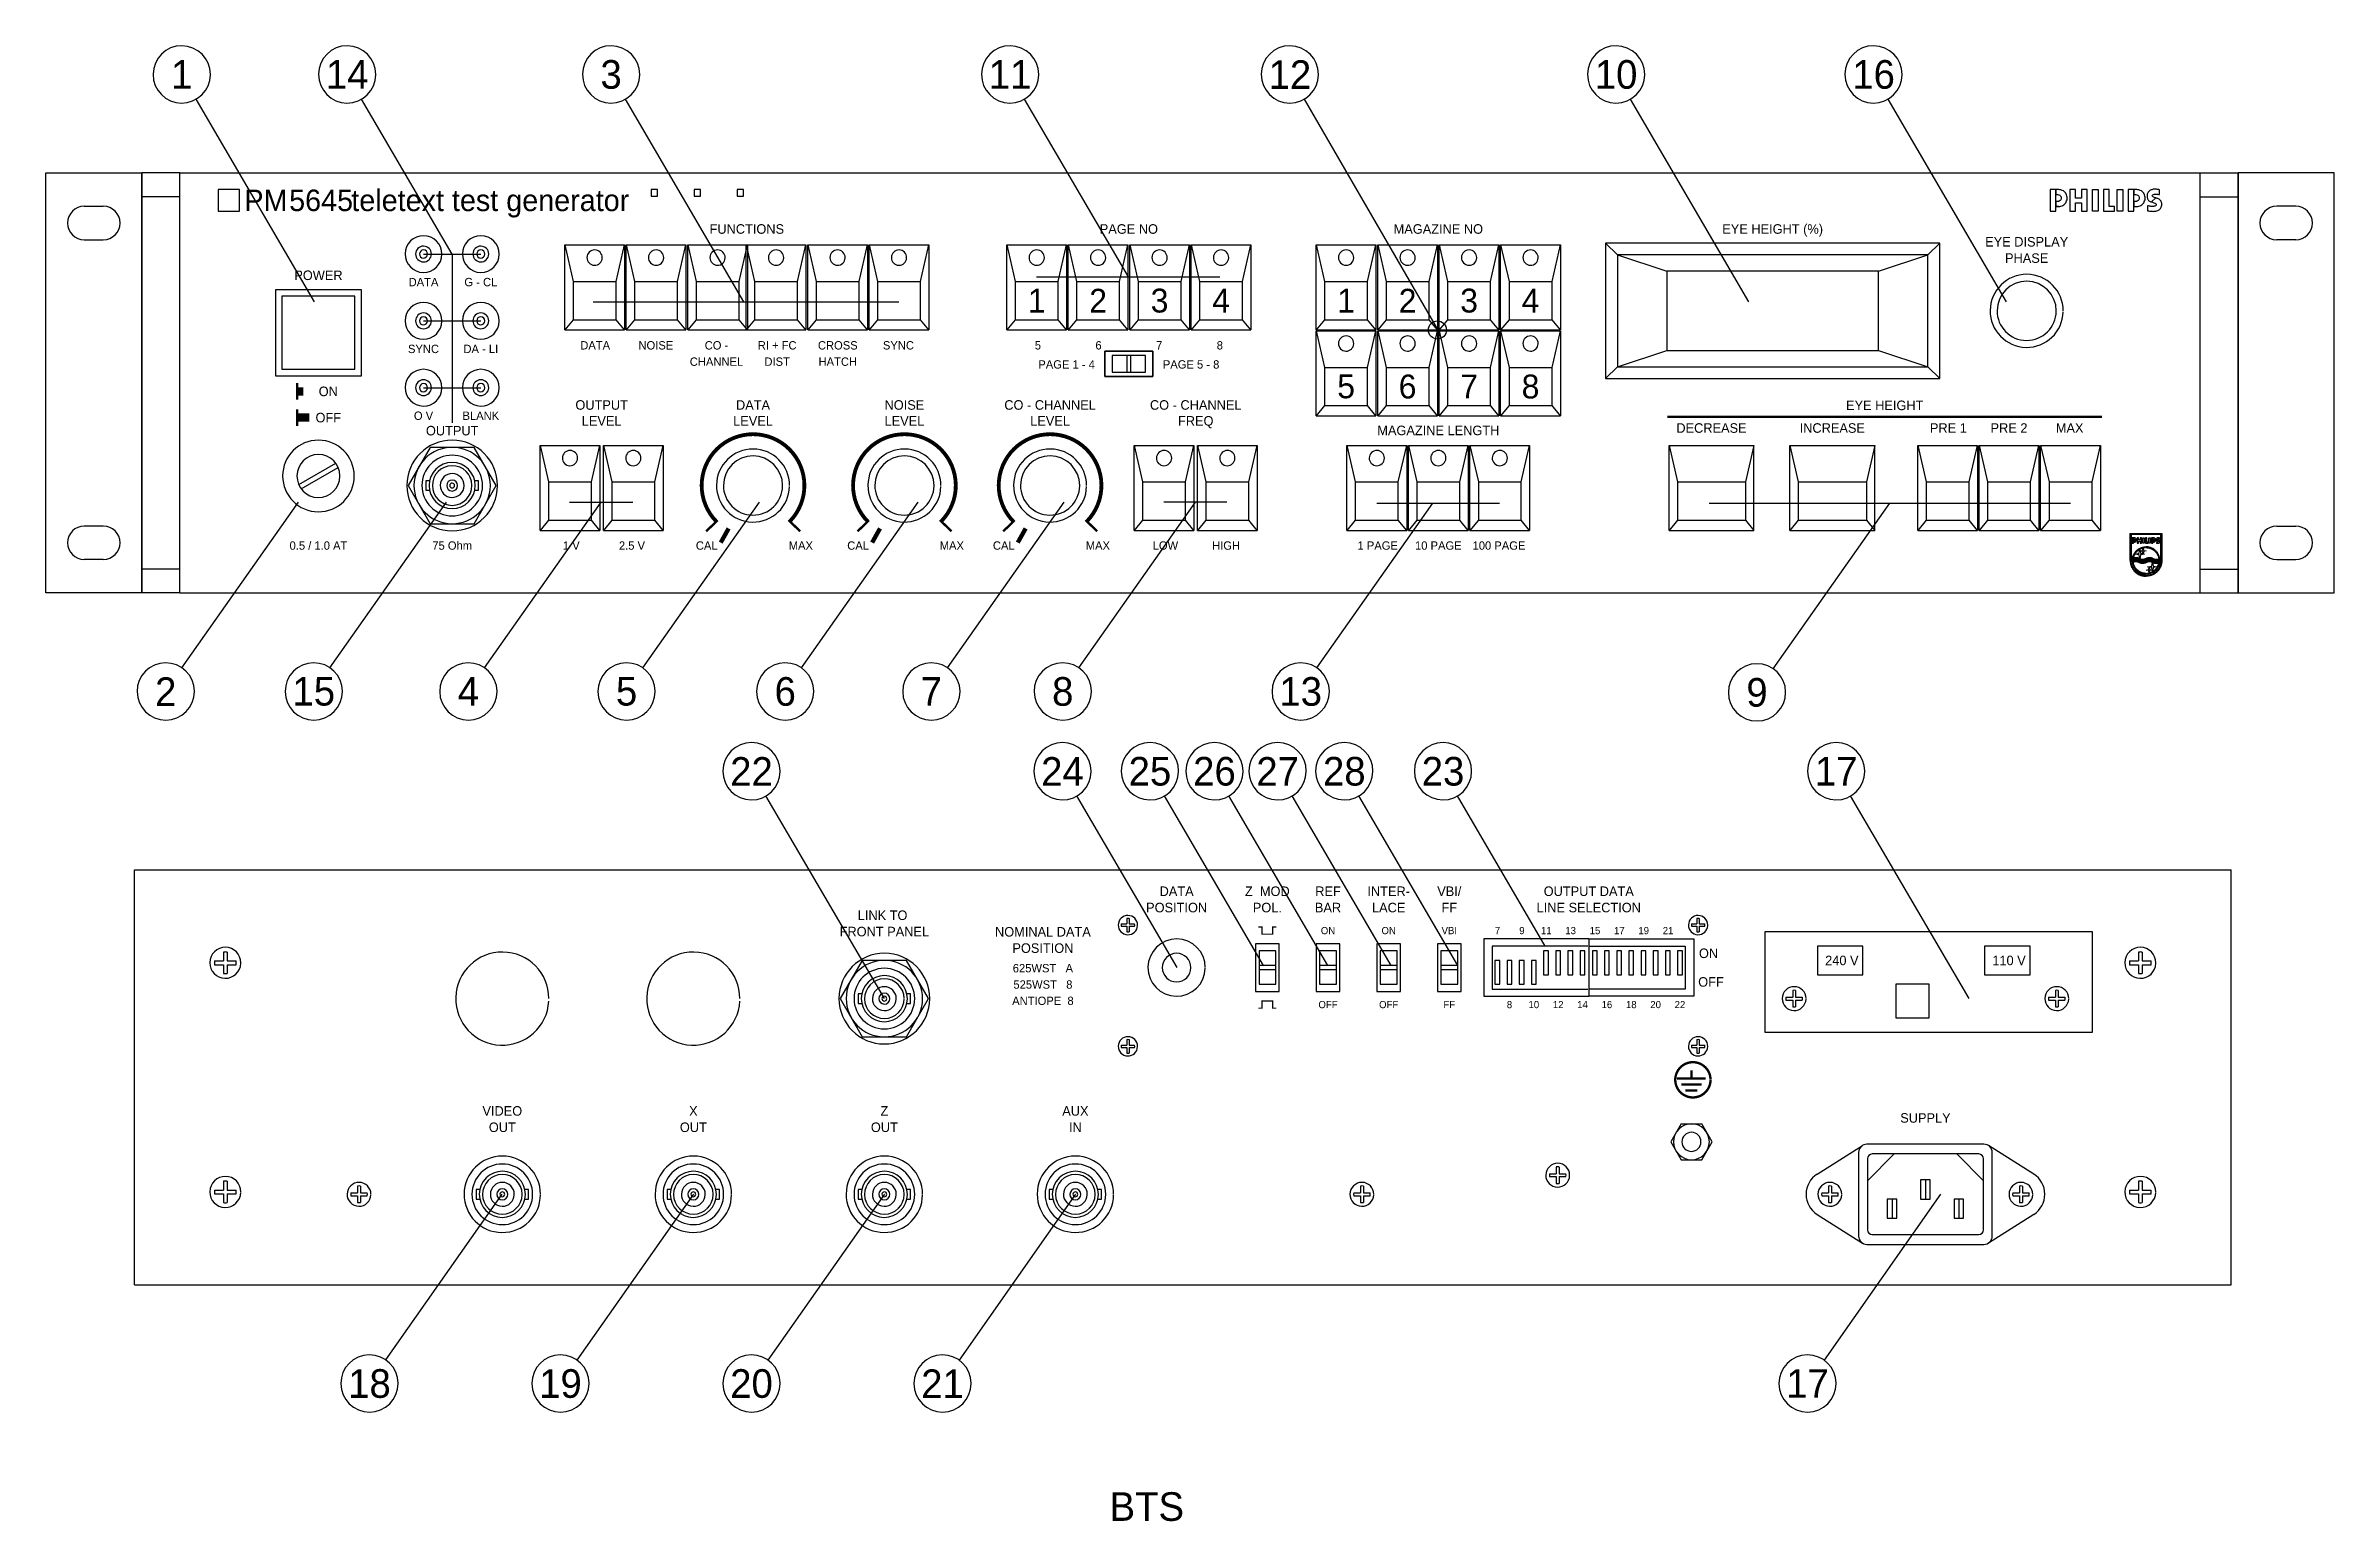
# Model space of a CAD drawing. Extents: x 10 to 489, y -10 to 300.
import ezdxf
from ezdxf.enums import TextEntityAlignment as Align

# ---------------------------------------------------------------- set-up
doc = ezdxf.new("R2010")
doc.units = 0
for name, color, linetype in [('KOMPONENT', 10, 'CONTINUOUS'), ('MAERKER', 5, 'CONTINUOUS'), ('SERVICE', 7, 'CONTINUOUS'), ('TEKST', 7, 'CONTINUOUS')]:
    doc.layers.add(name, color=color, linetype=linetype)

msp = doc.modelspace()

# ---------------------------------------------------------------- texts
at = {"layer": 'KOMPONENT', "color": 0}
for s, p in [('1', (217.4, 246.25)), ('2', (230.26, 246.25)), ('3', (243.13, 246.25)), ('4', (256, 246.25)), ('1', (282.19, 246.25)), ('2', (295.06, 246.25)), ('3', (307.94, 246.25)), ('4', (320.81, 246.25)), ('5', (282.19, 228.25)), ('6', (295.06, 228.25)), ('7', (307.94, 228.25)), ('8', (320.81, 228.25))]:
    msp.add_text(s, height=5, dxfattribs=at).set_placement(p, align=Align.MIDDLE)
at = {"layer": 'SERVICE', "color": 0}
for s, p in [('1', (38.37, 293.64)), ('14', (73.02, 293.64)), ('3', (128.28, 293.64)), ('11', (211.83, 293.64)), ('12', (270.42, 293.64)), ('10', (338.73, 293.64)), ('16', (392.64, 293.64)), ('2', (35.02, 164.36)), ('15', (66.02, 164.36)), ('4', (98.39, 164.36)), ('5', (131.52, 164.36)), ('6', (164.74, 164.36)), ('7', (195.34, 164.36)), ('8', (222.85, 164.36)), ('13', (272.68, 164.36)), ('9', (368.23, 164.17)), ('22', (157.68, 147.64)), ('24', (222.79, 147.64)), ('25', (241.11, 147.64)), ('26', (254.62, 147.64)), ('27', (267.85, 147.64)), ('28', (281.81, 147.64)), ('23', (302.48, 147.64)), ('17', (384.81, 147.64)), ('18', (77.68, 19.36)), ('19', (117.68, 19.36)), ('20', (157.68, 19.36)), ('21', (197.68, 19.36)), ('17', (378.81, 19.36))]:
    msp.add_text(s, height=6, dxfattribs=at).set_placement(p, align=Align.MIDDLE)
at = {"layer": 'TEKST', "color": 0}
for s, height, p in [('PM', 4.5, (51.49, 265)), ('5645', 4.5, (60.86, 265)), ('teletext test generator', 4.5, (73.88, 265)), ('BTS', 6, (232.65, -9.42))]:
    msp.add_text(s, height=height, dxfattribs=at).set_placement(p)
for s, height, p in [('FUNCTIONS', 2, (156.7, 260.25)), ('PAGE NO', 2, (236.7, 260.25)), ('MAGAZINE NO', 2, (301.5, 260.25)), ('EYE HEIGHT (%)', 2, (371.5, 260.25)), ('EYE DISPLAY', 2, (424.7, 257.57)), ('PHASE', 2, (424.7, 254.15)), ('POWER', 2, (67, 250.55)), ('DATA', 1.75, (124.95, 236)), ('NOISE', 1.75, (137.65, 236)), ('CO -', 1.75, (150.35, 236)), ('RI + FC', 1.75, (163.05, 236)), ('CROSS', 1.75, (175.75, 236)), ('SYNC', 1.75, (188.45, 236)), ('5', 1.75, (217.65, 236)), ('6', 1.75, (230.35, 236)), ('7', 1.75, (243.05, 236)), ('8', 1.75, (255.75, 236)), ('CHANNEL', 1.75, (150.35, 232.58)), ('DIST', 1.75, (163.05, 232.58)), ('HATCH', 1.75, (175.75, 232.58)), ('PAGE 1 - 4', 1.75, (223.66, 232)), ('PAGE 5 - 8', 1.75, (249.73, 232)), ('ON', 2, (69.06, 226.23)), ('OUTPUT', 2, (126.3, 223.38)), ('DATA', 2, (158, 223.38)), ('NOISE', 2, (189.7, 223.38)), ('CO - CHANNEL', 2, (220.2, 223.38)), ('CO - CHANNEL', 2, (250.7, 223.38)), ('EYE HEIGHT', 2, (394.98, 223.3)), ('OFF', 2, (69.06, 220.73)), ('LEVEL', 2, (126.3, 220.05)), ('LEVEL', 2, (158, 220.05)), ('LEVEL', 2, (189.7, 220.05)), ('LEVEL', 2, (220.2, 220.05)), ('FREQ', 2, (250.7, 220.05)), ('DECREASE', 2, (358.7, 218.55)), ('INCREASE', 2, (384, 218.55)), ('PRE 1', 2, (408.3, 218.55)), ('PRE 2', 2, (421, 218.55)), ('MAX', 2, (433.7, 218.55)), ('MAGAZINE LENGTH', 2, (301.5, 218.05)), ('0.5 / 1.0 AT', 1.75, (67, 194.05)), ('75 Ohm', 1.75, (95, 194.05)), ('1 V', 1.75, (119.95, 194.05)), ('2.5 V', 1.75, (132.65, 194.05)), ('CAL', 1.75, (148.3, 194.05)), ('MAX', 1.75, (168.01, 194.05)), ('CAL', 1.75, (180, 194.05)), ('MAX', 1.75, (199.63, 194.05)), ('CAL', 1.75, (210.5, 194.05)), ('MAX', 1.75, (230.21, 194.05)), ('LOW', 1.75, (244.35, 194.05)), ('HIGH', 1.75, (257.05, 194.05)), ('1 PAGE', 1.75, (288.8, 194.05)), ('10 PAGE', 1.75, (301.5, 194.05)), ('100 PAGE', 1.75, (314.2, 194.05)), ('POSITION', 2, (246.7, 118.08)), ('DATA', 2, (246.7, 121.5)), ('Z  MOD', 2, (265.7, 121.5)), ('POL.', 2, (265.7, 118.08)), ('BAR', 2, (278.4, 118.08)), ('REF', 2, (278.4, 121.5)), ('INTER-', 2, (291.1, 121.5)), ('LACE', 2, (291.1, 118.08)), ('VBI/', 2, (303.8, 121.5)), ('FF', 2, (303.8, 118.08)), ('LINE SELECTION', 2, (333, 118.08)), ('OUTPUT DATA', 2, (333, 121.5)), ('FRONT PANEL', 2, (185.5, 113.05)), ('LINK TO ', 2, (185.5, 116.47)), ('NOMINAL DATA', 2, (218.7, 113)), ('ON', 1.5, (278.4, 113.5)), ('ON', 1.5, (291.1, 113.5)), ('9', 1.5, (319, 113.5)), ('13', 1.5, (329.2, 113.5)), ('19', 1.5, (344.5, 113.5)), ('21', 1.5, (349.6, 113.5)), ('POSITION', 2, (218.7, 109.58)), ('VBI', 1.5, (303.8, 113.5)), ('7', 1.5, (313.9, 113.5)), ('11', 1.5, (324.1, 113.5)), ('15', 1.5, (334.3, 113.5)), ('17', 1.5, (339.4, 113.5)), ('ON', 2, (358.08, 108.5)), ('625WST   A', 1.75, (218.7, 105.5)), ('240 V', 2, (386, 107)), ('110 V', 2, (421, 107)), ('525WST   8', 1.75, (218.7, 102.08)), ('OFF', 2, (358.59, 102.5)), ('ANTIOPE  8', 1.75, (218.7, 98.67)), ('OFF', 1.5, (278.4, 98)), ('OFF', 1.5, (291.1, 98)), ('FF', 1.5, (303.8, 98)), ('8', 1.5, (316.4, 98)), ('10', 1.5, (321.5, 98)), ('12', 1.5, (326.6, 98)), ('14', 1.5, (331.7, 98)), ('16', 1.5, (336.8, 98)), ('18', 1.5, (341.9, 98)), ('20', 1.5, (347, 98)), ('22', 1.5, (352.1, 98)), ('VIDEO', 2, (105.5, 75.47)), ('X', 2, (145.5, 75.47)), ('Z', 2, (185.5, 75.47)), ('AUX', 2, (225.5, 75.47)), ('OUT', 2, (105.5, 72.05)), ('OUT', 2, (145.5, 72.05)), ('OUT', 2, (185.5, 72.05)), ('IN', 2, (225.5, 72.05)), ('SUPPLY', 2, (403.5, 74))]:
    msp.add_text(s, height=height, dxfattribs=at).set_placement(p, align=Align.CENTER)
at = {"layer": 'TEKST', "color": 0, "linetype": 'CONTINUOUS'}
for s, height, p in [('DATA', 1.75, (89, 249.25)), ('G - CL', 1.75, (101, 249.25)), ('SYNC', 1.75, (89, 235.25)), ('DA - LI', 1.75, (101, 235.25)), ('O V', 1.75, (89, 221.25)), ('BLANK', 1.75, (101, 221.25)), ('OUTPUT', 2, (95, 218))]:
    msp.add_text(s, height=height, dxfattribs=at).set_placement(p, align=Align.CENTER)

# ---------------------------------------------------------------- linework, layer by layer
at = {"layer": 'KOMPONENT', "color": 0}
for p, q in [((9.9, 273), (30, 273)), ((9.9, 185), (9.9, 273)), ((30, 185), (30, 273)), ((30, 273), (30, 185)), ((38, 185), (38, 273)), ((461, 185), (461, 273)), ((489.1, 273), (469, 273)), ((469, 273), (469, 185)), ((469, 185), (469, 273)), ((489.1, 185), (489.1, 273)), ((17.95, 266), (21.95, 266)), ((481.05, 266), (477.05, 266)), ((17.95, 259), (21.95, 259)), ((481.05, 259), (477.05, 259)), ((118.58, 257.9), (120.33, 250.25)), ((129.32, 250.25), (131.07, 257.9)), ((131.45, 257.9), (133.2, 250.25)), ((142.2, 250.25), (143.95, 257.9)), ((144.32, 257.9), (146.07, 250.25)), ((155.07, 250.25), (156.82, 257.9)), ((156.57, 257.9), (158.32, 250.25)), ((167.32, 250.25), (169.07, 257.9)), ((169.45, 257.9), (171.2, 250.25)), ((180.2, 250.25), (181.95, 257.9)), ((182.32, 257.9), (184.07, 250.25)), ((193.07, 250.25), (194.82, 257.9)), ((211.14, 257.9), (212.9, 250.25)), ((221.9, 250.25), (223.65, 257.9)), ((224.01, 257.9), (225.76, 250.25)), ((234.76, 250.25), (236.51, 257.9)), ((236.88, 257.9), (238.63, 250.25)), ((247.63, 250.25), (249.38, 257.9)), ((249.75, 257.9), (251.5, 250.25)), ((260.5, 250.25), (262.25, 257.9)), ((275.94, 257.9), (277.69, 250.25)), ((286.69, 250.25), (288.44, 257.9)), ((288.81, 257.9), (290.56, 250.25)), ((299.56, 250.25), (301.31, 257.9)), ((301.68, 257.9), (303.44, 250.25)), ((312.44, 250.25), (314.19, 257.9)), ((314.55, 257.9), (316.31, 250.25)), ((325.31, 250.25), (327.06, 257.9)), ((406.5, 258.25), (336.5, 258.25)), ((336.5, 258.25), (336.5, 229.95)), ((404, 255.85), (339, 255.85)), ((339, 255.85), (339, 232.35)), ((404, 232.35), (404, 255.85)), ((406.5, 229.95), (406.5, 258.25)), ((120.33, 250.25), (120.33, 242.25)), ((129.32, 242.25), (129.32, 250.25)), ((133.2, 250.25), (133.2, 242.25)), ((142.2, 242.25), (142.2, 250.25)), ((146.07, 250.25), (146.07, 242.25)), ((155.07, 242.25), (155.07, 250.25)), ((158.32, 250.25), (158.32, 242.25)), ((167.32, 242.25), (167.32, 250.25)), ((171.2, 250.25), (171.2, 242.25)), ((180.2, 242.25), (180.2, 250.25)), ((184.07, 250.25), (184.07, 242.25)), ((193.07, 242.25), (193.07, 250.25)), ((212.9, 250.25), (212.9, 242.25)), ((221.9, 242.25), (221.9, 250.25)), ((225.76, 250.25), (225.76, 242.25)), ((234.76, 242.25), (234.76, 250.25)), ((238.63, 250.25), (238.63, 242.25)), ((247.63, 242.25), (247.63, 250.25)), ((251.5, 250.25), (251.5, 242.25)), ((260.5, 242.25), (260.5, 250.25)), ((277.69, 250.25), (277.69, 242.25)), ((286.69, 242.25), (286.69, 250.25)), ((290.56, 250.25), (290.56, 242.25)), ((299.56, 242.25), (299.56, 250.25)), ((303.44, 250.25), (303.44, 242.25)), ((312.44, 242.25), (312.44, 250.25)), ((316.31, 250.25), (316.31, 242.25)), ((325.31, 242.25), (325.31, 250.25)), ((393.65, 252.4), (349.35, 252.4)), ((349.35, 252.4), (349.35, 235.8)), ((393.65, 235.8), (393.65, 252.4)), ((76, 248.5), (58, 248.5)), ((58, 248.5), (58, 230.5)), ((74.65, 247.15), (59.35, 247.15)), ((59.35, 247.15), (59.35, 231.85)), ((74.65, 231.85), (74.65, 247.15)), ((76, 230.5), (76, 248.5)), ((120.33, 242.25), (118.58, 240.1)), ((118.58, 240.1), (131.07, 240.1)), ((131.07, 240.1), (129.32, 242.25)), ((133.2, 242.25), (131.45, 240.1)), ((131.45, 240.1), (143.95, 240.1)), ((143.95, 240.1), (142.2, 242.25)), ((146.07, 242.25), (144.32, 240.1)), ((144.32, 240.1), (156.82, 240.1)), ((156.82, 240.1), (155.07, 242.25)), ((158.32, 242.25), (156.57, 240.1)), ((156.57, 240.1), (169.07, 240.1)), ((169.07, 240.1), (167.32, 242.25)), ((171.2, 242.25), (169.45, 240.1)), ((169.45, 240.1), (181.95, 240.1)), ((181.95, 240.1), (180.2, 242.25)), ((184.07, 242.25), (182.32, 240.1)), ((182.32, 240.1), (194.82, 240.1)), ((194.82, 240.1), (193.07, 242.25)), ((211.14, 240.1), (223.65, 240.1)), ((212.9, 242.25), (211.14, 240.1)), ((223.65, 240.1), (221.9, 242.25)), ((225.76, 242.25), (224.01, 240.1)), ((224.01, 240.1), (236.51, 240.1)), ((236.51, 240.1), (234.76, 242.25)), ((238.63, 242.25), (236.88, 240.1)), ((236.88, 240.1), (249.38, 240.1)), ((249.38, 240.1), (247.63, 242.25)), ((251.5, 242.25), (249.75, 240.1)), ((249.75, 240.1), (262.25, 240.1)), ((262.25, 240.1), (260.5, 242.25)), ((277.69, 242.25), (275.94, 240.1)), ((275.94, 240.1), (288.44, 240.1)), ((275.94, 239.9), (277.69, 232.25)), ((288.44, 240.1), (286.69, 242.25)), ((286.69, 232.25), (288.44, 239.9)), ((290.56, 242.25), (288.81, 240.1)), ((288.81, 240.1), (301.31, 240.1)), ((288.81, 239.9), (290.56, 232.25)), ((301.31, 240.1), (299.56, 242.25)), ((299.56, 232.25), (301.31, 239.9)), ((301.68, 240.1), (314.19, 240.1)), ((303.44, 242.25), (301.68, 240.1)), ((301.68, 239.9), (303.44, 232.25)), ((314.19, 240.1), (312.44, 242.25)), ((312.44, 232.25), (314.19, 239.9)), ((314.55, 240.1), (327.06, 240.1)), ((316.31, 242.25), (314.55, 240.1)), ((314.55, 239.9), (316.31, 232.25)), ((327.06, 240.1), (325.31, 242.25)), ((325.31, 232.25), (327.06, 239.9)), ((349.35, 235.8), (393.65, 235.8)), ((58, 230.5), (76, 230.5)), ((59.35, 231.85), (74.65, 231.85)), ((233.2, 234.75), (233.2, 231.25)), ((240.2, 234.75), (233.2, 234.75)), ((233.2, 231.25), (240.2, 231.25)), ((236.27, 234.75), (236.27, 231.25)), ((237.13, 234.75), (236.27, 234.75)), ((236.27, 231.25), (237.13, 231.25)), ((237.13, 231.25), (237.13, 234.75)), ((240.2, 231.25), (240.2, 234.75)), ((277.69, 232.25), (277.69, 224.25)), ((286.69, 224.25), (286.69, 232.25)), ((290.56, 232.25), (290.56, 224.25)), ((299.56, 224.25), (299.56, 232.25)), ((303.44, 232.25), (303.44, 224.25)), ((312.44, 224.25), (312.44, 232.25)), ((316.31, 232.25), (316.31, 224.25)), ((325.31, 224.25), (325.31, 232.25)), ((339, 232.35), (404, 232.35)), ((336.5, 229.95), (406.5, 229.95)), ((277.69, 224.25), (275.94, 222.1)), ((275.94, 222.1), (288.44, 222.1)), ((288.44, 222.1), (286.69, 224.25)), ((290.56, 224.25), (288.81, 222.1)), ((288.81, 222.1), (301.31, 222.1)), ((301.31, 222.1), (299.56, 224.25)), ((301.68, 222.1), (314.19, 222.1)), ((303.44, 224.25), (301.68, 222.1)), ((314.19, 222.1), (312.44, 224.25)), ((314.55, 222.1), (327.06, 222.1)), ((316.31, 224.25), (314.55, 222.1)), ((327.06, 222.1), (325.31, 224.25)), ((113.42, 215.9), (115.17, 208.25)), ((124.17, 208.25), (125.92, 215.9)), ((126.67, 215.9), (128.43, 208.25)), ((137.43, 208.25), (139.18, 215.9)), ((237.82, 215.9), (239.57, 208.25)), ((248.57, 208.25), (250.32, 215.9)), ((251.07, 215.9), (252.82, 208.25)), ((261.82, 208.25), (263.57, 215.9)), ((282.37, 215.9), (284.12, 208.25)), ((293.12, 208.25), (294.88, 215.9)), ((295.25, 215.9), (297, 208.25)), ((306, 208.25), (307.75, 215.9)), ((308.12, 215.9), (309.88, 208.25)), ((318.88, 208.25), (320.62, 215.9)), ((349.82, 215.9), (351.57, 208.25)), ((349.82, 215.9), (367.58, 215.9)), ((367.58, 215.9), (365.83, 208.25)), ((375.12, 215.9), (392.88, 215.9)), ((375.12, 215.9), (376.88, 208.25)), ((392.88, 215.9), (391.13, 208.25)), ((401.88, 215.9), (403.63, 208.25)), ((412.63, 208.25), (414.38, 215.9)), ((414.75, 215.9), (416.5, 208.25)), ((425.5, 208.25), (427.25, 215.9)), ((427.62, 215.9), (429.38, 208.25)), ((438.38, 208.25), (440.13, 215.9)), ((90.38, 215.5), (85.76, 207.5)), ((99.62, 215.5), (90.38, 215.5)), ((104.24, 207.5), (99.62, 215.5)), ((85.76, 207.5), (90.38, 199.5)), ((99.62, 199.5), (104.24, 207.5)), ((115.17, 208.25), (115.17, 200.25)), ((124.17, 200.25), (124.17, 208.25)), ((128.43, 208.25), (128.43, 200.25)), ((137.43, 200.25), (137.43, 208.25)), ((239.57, 208.25), (239.57, 200.25)), ((248.57, 200.25), (248.57, 208.25)), ((252.82, 208.25), (252.82, 200.25)), ((261.82, 200.25), (261.82, 208.25)), ((284.12, 208.25), (284.12, 200.25)), ((293.12, 200.25), (293.12, 208.25)), ((297, 208.25), (297, 200.25)), ((306, 200.25), (306, 208.25)), ((309.88, 208.25), (309.88, 200.25)), ((318.88, 200.25), (318.88, 208.25)), ((351.57, 208.25), (351.57, 200.25)), ((365.83, 208.25), (365.83, 200.25)), ((376.88, 208.25), (376.88, 200.25)), ((391.13, 208.25), (391.13, 200.25)), ((403.63, 208.25), (403.63, 200.25)), ((412.63, 200.25), (412.63, 208.25)), ((416.5, 208.25), (416.5, 200.25)), ((425.5, 200.25), (425.5, 208.25)), ((429.38, 208.25), (429.38, 200.25)), ((438.38, 200.25), (438.38, 208.25)), ((21.95, 199), (17.95, 199)), ((90.38, 199.5), (99.62, 199.5)), ((115.17, 200.25), (113.42, 198.1)), ((113.42, 198.1), (125.92, 198.1)), ((125.92, 198.1), (124.17, 200.25)), ((128.43, 200.25), (126.67, 198.1)), ((126.67, 198.1), (139.18, 198.1)), ((139.18, 198.1), (137.43, 200.25)), ((239.57, 200.25), (237.82, 198.1)), ((237.82, 198.1), (250.32, 198.1)), ((250.32, 198.1), (248.57, 200.25)), ((252.82, 200.25), (251.07, 198.1)), ((251.07, 198.1), (263.57, 198.1)), ((263.57, 198.1), (261.82, 200.25)), ((282.37, 198.1), (294.88, 198.1)), ((284.12, 200.25), (282.37, 198.1)), ((294.88, 198.1), (293.12, 200.25)), ((297, 200.25), (295.25, 198.1)), ((295.25, 198.1), (307.75, 198.1)), ((307.75, 198.1), (306, 200.25)), ((309.88, 200.25), (308.12, 198.1)), ((308.12, 198.1), (320.62, 198.1)), ((320.62, 198.1), (318.88, 200.25)), ((351.57, 200.25), (349.82, 198.1)), ((349.82, 198.1), (367.58, 198.1)), ((365.83, 200.25), (367.58, 198.1)), ((376.88, 200.25), (375.12, 198.1)), ((375.12, 198.1), (392.88, 198.1)), ((391.13, 200.25), (392.88, 198.1)), ((403.63, 200.25), (401.88, 198.1)), ((401.88, 198.1), (414.38, 198.1)), ((414.38, 198.1), (412.63, 200.25)), ((416.5, 200.25), (414.75, 198.1)), ((414.75, 198.1), (427.25, 198.1)), ((427.25, 198.1), (425.5, 200.25)), ((427.62, 198.1), (440.13, 198.1)), ((429.38, 200.25), (427.62, 198.1)), ((440.13, 198.1), (438.38, 200.25)), ((477.05, 199), (481.05, 199)), ((21.95, 192), (17.95, 192)), ((477.05, 192), (481.05, 192)), ((30, 185), (9.9, 185)), ((469, 185), (489.1, 185)), ((28.5, 40), (28.5, 127)), ((467.5, 40), (467.5, 127)), ((268.2, 111.5), (263.2, 111.5)), ((263.2, 111.5), (263.2, 101.5)), ((268.2, 101.5), (268.2, 111.5)), ((275.9, 111.5), (275.9, 101.5)), ((280.9, 111.5), (275.9, 111.5)), ((280.9, 101.5), (280.9, 111.5)), ((293.6, 111.5), (288.6, 111.5)), ((288.6, 111.5), (288.6, 101.5)), ((293.6, 101.5), (293.6, 111.5)), ((306.3, 111.5), (301.3, 111.5)), ((301.3, 111.5), (301.3, 101.5)), ((306.3, 101.5), (306.3, 111.5)), ((333, 112.5), (311, 112.5)), ((311, 112.5), (311, 100.5)), ((332.79, 111), (312.79, 111)), ((312.79, 111), (312.79, 102)), ((333, 112.5), (355, 112.5)), ((333, 112.5), (333, 100.5)), ((333.22, 111), (353.22, 111)), ((353.22, 111), (353.22, 102)), ((355, 112.5), (355, 100.5)), ((438.5, 114), (369.9, 114)), ((369.9, 114), (369.9, 93)), ((390.4, 111), (380.9, 111)), ((380.9, 111), (380.9, 105)), ((390.4, 105), (390.4, 111)), ((415.9, 111), (415.9, 105)), ((425.4, 111), (415.9, 111)), ((425.4, 105), (425.4, 111)), ((438.5, 93), (438.5, 114)), ((180.88, 108), (176.26, 100)), ((190.12, 108), (180.88, 108)), ((194.74, 100), (190.12, 108)), ((267.45, 110), (263.95, 110)), ((263.95, 110), (263.95, 103)), ((267.45, 106.93), (263.95, 106.93)), ((263.95, 106.93), (263.95, 106.07)), ((263.95, 106.07), (267.45, 106.07)), ((267.45, 103), (267.45, 110)), ((267.45, 106.07), (267.45, 106.93)), ((276.65, 110), (276.65, 103)), ((280.15, 110), (276.65, 110)), ((276.65, 106.93), (276.65, 106.07)), ((280.15, 106.93), (276.65, 106.93)), ((276.65, 106.07), (280.15, 106.07)), ((280.15, 103), (280.15, 110)), ((280.15, 106.07), (280.15, 106.93)), ((292.85, 110), (289.35, 110)), ((289.35, 110), (289.35, 103)), ((292.85, 106.93), (289.35, 106.93)), ((289.35, 106.93), (289.35, 106.07)), ((289.35, 106.07), (292.85, 106.07)), ((292.85, 103), (292.85, 110)), ((292.85, 106.07), (292.85, 106.93)), ((305.55, 110), (302.05, 110)), ((302.05, 110), (302.05, 103)), ((305.55, 106.93), (302.05, 106.93)), ((302.05, 106.93), (302.05, 106.07)), ((302.05, 106.07), (305.55, 106.07)), ((305.55, 103), (305.55, 110)), ((305.55, 106.07), (305.55, 106.93)), ((313.35, 108), (313.35, 103)), ((314.35, 108), (313.35, 108)), ((314.35, 103), (314.35, 108)), ((316.9, 108), (315.9, 108)), ((315.9, 108), (315.9, 103)), ((316.9, 103), (316.9, 108)), ((319.45, 108), (318.45, 108)), ((318.45, 108), (318.45, 103)), ((319.45, 103), (319.45, 108)), ((322, 108), (321, 108)), ((321, 108), (321, 103)), ((322, 103), (322, 108)), ((324.55, 110), (323.55, 110)), ((323.55, 110), (323.55, 105)), ((324.55, 105), (324.55, 110)), ((327.1, 110), (326.1, 110)), ((326.1, 110), (326.1, 105)), ((327.1, 105), (327.1, 110)), ((329.65, 110), (328.65, 110)), ((328.65, 110), (328.65, 105)), ((329.65, 105), (329.65, 110)), ((332.2, 110), (331.2, 110)), ((331.2, 110), (331.2, 105)), ((332.2, 105), (332.2, 110)), ((334.75, 110), (333.75, 110)), ((333.75, 110), (333.75, 105)), ((334.75, 105), (334.75, 110)), ((336.3, 110), (336.3, 105)), ((337.3, 110), (336.3, 110)), ((337.3, 105), (337.3, 110)), ((338.85, 110), (338.85, 105)), ((339.85, 110), (338.85, 110)), ((339.85, 105), (339.85, 110)), ((341.4, 110), (341.4, 105)), ((342.4, 110), (341.4, 110)), ((342.4, 105), (342.4, 110)), ((343.95, 110), (343.95, 105)), ((344.95, 110), (343.95, 110)), ((344.95, 105), (344.95, 110)), ((346.5, 110), (346.5, 105)), ((347.5, 110), (346.5, 110)), ((347.5, 105), (347.5, 110)), ((349.05, 110), (349.05, 105)), ((350.05, 110), (349.05, 110)), ((350.05, 105), (350.05, 110)), ((351.6, 110), (351.6, 105)), ((352.6, 110), (351.6, 110)), ((352.6, 105), (352.6, 110)), ((263.2, 101.5), (268.2, 101.5)), ((263.95, 103), (267.45, 103)), ((275.9, 101.5), (280.9, 101.5)), ((276.65, 103), (280.15, 103)), ((288.6, 101.5), (293.6, 101.5)), ((289.35, 103), (292.85, 103)), ((301.3, 101.5), (306.3, 101.5)), ((302.05, 103), (305.55, 103)), ((312.79, 102), (332.79, 102)), ((313.35, 103), (314.35, 103)), ((315.9, 103), (316.9, 103)), ((318.45, 103), (319.45, 103)), ((321, 103), (322, 103)), ((323.55, 105), (324.55, 105)), ((326.1, 105), (327.1, 105)), ((328.65, 105), (329.65, 105)), ((331.2, 105), (332.2, 105)), ((353.22, 102), (333.22, 102)), ((333.75, 105), (334.75, 105)), ((336.3, 105), (337.3, 105)), ((338.85, 105), (339.85, 105)), ((341.4, 105), (342.4, 105)), ((343.95, 105), (344.95, 105)), ((346.5, 105), (347.5, 105)), ((349.05, 105), (350.05, 105)), ((351.6, 105), (352.6, 105)), ((380.9, 105), (390.4, 105)), ((404.3, 103), (397.3, 103)), ((397.3, 103), (397.3, 96)), ((404.3, 96), (404.3, 103)), ((415.9, 105), (425.4, 105)), ((176.26, 100), (180.88, 92)), ((190.12, 92), (194.74, 100)), ((311, 100.5), (333, 100.5)), ((355, 100.5), (333, 100.5)), ((397.3, 96), (404.3, 96)), ((180.88, 92), (190.12, 92)), ((369.9, 93), (438.5, 93)), ((389.5, 67.75), (389.5, 50.25)), ((415.75, 69.5), (391.25, 69.5)), ((414.65, 67.45), (392.35, 67.45)), ((417.5, 50.25), (417.5, 67.75)), ((391.35, 66.45), (391.35, 51.55)), ((415.65, 51.55), (415.65, 66.45)), ((397.5, 58), (395.5, 58)), ((395.5, 58), (395.5, 54)), ((397.5, 54), (397.5, 58)), ((404.5, 62), (402.5, 62)), ((402.5, 62), (402.5, 58)), ((402.5, 58), (404.5, 58)), ((404.5, 58), (404.5, 62)), ((411.5, 58), (409.5, 58)), ((409.5, 58), (409.5, 54)), ((411.5, 54), (411.5, 58)), ((395.5, 54), (397.5, 54)), ((409.5, 54), (411.5, 54)), ((391.25, 48.5), (415.75, 48.5)), ((392.35, 50.55), (414.65, 50.55))]:
    msp.add_line(p, q, dxfattribs=at)
for points in [[(38, 273), (30, 273)], [(38, 273), (461, 273)], [(461, 273), (469, 273)], [(38, 268), (30, 268)], [(461, 268), (469, 268)], [(118.58, 240.1), (118.58, 257.9)], [(118.58, 257.9), (131.07, 257.9), (131.07, 240.1)], [(131.45, 240.1), (131.45, 257.9)], [(131.45, 257.9), (143.95, 257.9), (143.95, 240.1)], [(144.32, 240.1), (144.32, 257.9)], [(144.32, 257.9), (156.82, 257.9), (156.82, 240.1)], [(156.57, 240.1), (156.57, 257.9)], [(156.57, 257.9), (169.07, 257.9), (169.07, 240.1)], [(169.45, 240.1), (169.45, 257.9)], [(169.45, 257.9), (181.95, 257.9), (181.95, 240.1)], [(182.32, 240.1), (182.32, 257.9)], [(182.32, 257.9), (194.82, 257.9), (194.82, 240.1)], [(211.14, 240.1), (211.14, 257.9)], [(211.14, 257.9), (223.65, 257.9), (223.65, 240.1)], [(224.01, 257.9), (236.51, 257.9), (236.51, 240.1)], [(224.01, 240.1), (224.01, 257.9)], [(236.88, 257.9), (249.38, 257.9), (249.38, 240.1)], [(236.88, 240.1), (236.88, 257.9)], [(249.75, 240.1), (249.75, 257.9)], [(249.75, 257.9), (262.25, 257.9), (262.25, 240.1)], [(275.94, 240.1), (275.94, 257.9)], [(275.94, 257.9), (288.44, 257.9), (288.44, 240.1)], [(288.81, 240.1), (288.81, 257.9)], [(288.81, 257.9), (301.31, 257.9), (301.31, 240.1)], [(301.68, 240.1), (301.68, 257.9)], [(301.68, 257.9), (314.19, 257.9), (314.19, 240.1)], [(314.55, 240.1), (314.55, 257.9)], [(314.55, 257.9), (327.06, 257.9), (327.06, 240.1)], [(336.5, 258.25), (339, 255.85), (349.35, 252.4)], [(393.65, 252.4), (404, 255.85), (406.5, 258.25)], [(120.33, 250.25), (129.32, 250.25)], [(133.2, 250.25), (142.2, 250.25)], [(146.07, 250.25), (155.07, 250.25)], [(158.32, 250.25), (167.32, 250.25)], [(171.2, 250.25), (180.2, 250.25)], [(184.07, 250.25), (193.07, 250.25)], [(212.9, 250.25), (221.9, 250.25)], [(225.76, 250.25), (234.76, 250.25)], [(238.63, 250.25), (247.63, 250.25)], [(251.5, 250.25), (260.5, 250.25)], [(277.69, 250.25), (286.69, 250.25)], [(290.56, 250.25), (299.56, 250.25)], [(303.44, 250.25), (312.44, 250.25)], [(316.31, 250.25), (325.31, 250.25)], [(120.33, 242.25), (129.32, 242.25)], [(133.2, 242.25), (142.2, 242.25)], [(146.07, 242.25), (155.07, 242.25)], [(158.32, 242.25), (167.32, 242.25)], [(171.2, 242.25), (180.2, 242.25)], [(184.07, 242.25), (193.07, 242.25)], [(212.9, 242.25), (221.9, 242.25)], [(225.76, 242.25), (234.76, 242.25)], [(238.63, 242.25), (247.63, 242.25)], [(251.5, 242.25), (260.5, 242.25)], [(275.94, 222.1), (275.94, 239.9)], [(275.94, 239.9), (288.44, 239.9), (288.44, 222.1)], [(277.69, 242.25), (286.69, 242.25)], [(288.81, 222.1), (288.81, 239.9)], [(288.81, 239.9), (301.31, 239.9), (301.31, 222.1)], [(290.56, 242.25), (299.56, 242.25)], [(301.68, 222.1), (301.68, 239.9)], [(301.68, 239.9), (314.19, 239.9), (314.19, 222.1)], [(303.44, 242.25), (312.44, 242.25)], [(314.55, 222.1), (314.55, 239.9)], [(314.55, 239.9), (327.06, 239.9), (327.06, 222.1)], [(316.31, 242.25), (325.31, 242.25)], [(336.5, 229.95), (339, 232.35), (349.35, 235.8)], [(393.65, 235.8), (404, 232.35), (406.5, 229.95)], [(277.69, 232.25), (286.69, 232.25)], [(290.56, 232.25), (299.56, 232.25)], [(303.44, 232.25), (312.44, 232.25)], [(316.31, 232.25), (325.31, 232.25)], [(277.69, 224.25), (286.69, 224.25)], [(290.56, 224.25), (299.56, 224.25)], [(303.44, 224.25), (312.44, 224.25)], [(316.31, 224.25), (325.31, 224.25)], [(113.42, 215.9), (125.92, 215.9), (125.92, 198.1)], [(113.42, 198.1), (113.42, 215.9)], [(126.67, 198.1), (126.67, 215.9)], [(126.67, 215.9), (139.18, 215.9), (139.18, 198.1)], [(237.82, 198.1), (237.82, 215.9)], [(237.82, 215.9), (250.32, 215.9), (250.32, 198.1)], [(251.07, 215.9), (263.57, 215.9), (263.57, 198.1)], [(251.07, 198.1), (251.07, 215.9)], [(282.37, 198.1), (282.37, 215.9)], [(282.37, 215.9), (294.88, 215.9), (294.88, 198.1)], [(295.25, 215.9), (307.75, 215.9), (307.75, 198.1)], [(295.25, 198.1), (295.25, 215.9)], [(308.12, 215.9), (320.62, 215.9), (320.62, 198.1)], [(308.12, 198.1), (308.12, 215.9)], [(349.82, 198.1), (349.82, 215.9)], [(367.58, 198.1), (367.58, 215.9)], [(375.12, 198.1), (375.12, 215.9)], [(392.88, 198.1), (392.88, 215.9)], [(401.88, 198.1), (401.88, 215.9)], [(401.88, 215.9), (414.38, 215.9), (414.38, 198.1)], [(414.75, 198.1), (414.75, 215.9)], [(414.75, 215.9), (427.25, 215.9), (427.25, 198.1)], [(427.62, 198.1), (427.62, 215.9)], [(427.62, 215.9), (440.13, 215.9), (440.13, 198.1)], [(62.88, 207.7), (70.62, 212.17)], [(63.38, 206.83), (71.12, 211.3)], [(115.17, 208.25), (124.17, 208.25)], [(128.43, 208.25), (137.43, 208.25)], [(239.57, 208.25), (248.57, 208.25)], [(252.82, 208.25), (261.82, 208.25)], [(284.12, 208.25), (293.12, 208.25)], [(297, 208.25), (306, 208.25)], [(309.88, 208.25), (318.88, 208.25)], [(351.57, 208.25), (365.83, 208.25)], [(376.88, 208.25), (391.13, 208.25)], [(403.63, 208.25), (412.63, 208.25)], [(416.5, 208.25), (425.5, 208.25)], [(429.38, 208.25), (438.38, 208.25)], [(115.17, 200.25), (124.17, 200.25)], [(128.43, 200.25), (137.43, 200.25)], [(239.57, 200.25), (248.57, 200.25)], [(252.82, 200.25), (261.82, 200.25)], [(284.12, 200.25), (293.12, 200.25)], [(297, 200.25), (306, 200.25)], [(309.88, 200.25), (318.88, 200.25)], [(351.57, 200.25), (365.83, 200.25)], [(376.88, 200.25), (391.13, 200.25)], [(403.63, 200.25), (412.63, 200.25)], [(416.5, 200.25), (425.5, 200.25)], [(429.38, 200.25), (438.38, 200.25)], [(38, 190), (30, 190)], [(461, 190), (469, 190)], [(38, 185), (30, 185)], [(38, 185), (461, 185)], [(461, 185), (469, 185)], [(28.5, 127), (467.5, 127)], [(235.1, 115.64), (236.26, 115.64)], [(235.1, 115.16), (236.26, 115.16)], [(236.26, 116.8), (236.26, 115.64)], [(236.26, 115.16), (236.26, 114)], [(236.74, 116.8), (236.74, 115.64)], [(236.74, 115.64), (237.9, 115.64)], [(236.74, 115.16), (237.9, 115.16)], [(236.74, 115.16), (236.74, 114)], [(354.5, 115.64), (355.66, 115.64)], [(354.5, 115.16), (355.66, 115.16)], [(355.66, 116.8), (355.66, 115.64)], [(355.66, 115.16), (355.66, 114)], [(356.14, 116.8), (356.14, 115.64)], [(356.14, 115.64), (357.3, 115.64)], [(356.14, 115.16), (357.3, 115.16)], [(356.14, 115.16), (356.14, 114)], [(45.26, 107.89), (47.11, 107.89)], [(45.26, 107.11), (47.11, 107.11)], [(47.11, 109.74), (47.11, 107.89)], [(47.11, 107.11), (47.11, 105.26)], [(47.89, 109.74), (47.89, 107.89)], [(47.89, 107.89), (49.74, 107.89)], [(47.89, 107.11), (49.74, 107.11)], [(47.89, 107.11), (47.89, 105.26)], [(446.26, 107.89), (448.11, 107.89)], [(446.26, 107.11), (448.11, 107.11)], [(448.11, 109.74), (448.11, 107.89)], [(448.11, 107.11), (448.11, 105.26)], [(448.89, 109.74), (448.89, 107.89)], [(448.89, 107.89), (450.74, 107.89)], [(448.89, 107.11), (448.89, 105.26)], [(448.89, 107.11), (450.74, 107.11)], [(375.7, 101.72), (375.7, 100.3)], [(376.3, 101.72), (376.3, 100.3)], [(430.7, 101.72), (430.7, 100.3)], [(431.3, 101.72), (431.3, 100.3)], [(374.28, 100.3), (375.7, 100.3)], [(374.28, 99.7), (375.7, 99.7)], [(375.7, 99.7), (375.7, 98.28)], [(376.3, 100.3), (377.72, 100.3)], [(376.3, 99.7), (376.3, 98.28)], [(376.3, 99.7), (377.72, 99.7)], [(429.28, 100.3), (430.7, 100.3)], [(429.28, 99.7), (430.7, 99.7)], [(430.7, 99.7), (430.7, 98.28)], [(431.3, 100.3), (432.72, 100.3)], [(431.3, 99.7), (431.3, 98.28)], [(431.3, 99.7), (432.72, 99.7)], [(236.26, 91.4), (236.26, 90.24)], [(236.74, 91.4), (236.74, 90.24)], [(355.66, 91.4), (355.66, 90.24)], [(356.14, 91.4), (356.14, 90.24)], [(235.1, 90.24), (236.26, 90.24)], [(235.1, 89.76), (236.26, 89.76)], [(236.26, 89.76), (236.26, 88.6)], [(236.74, 90.24), (237.9, 90.24)], [(236.74, 89.76), (237.9, 89.76)], [(236.74, 89.76), (236.74, 88.6)], [(354.5, 90.24), (355.66, 90.24)], [(354.5, 89.76), (355.66, 89.76)], [(355.66, 89.76), (355.66, 88.6)], [(356.14, 90.24), (357.3, 90.24)], [(356.14, 89.76), (357.3, 89.76)], [(356.14, 89.76), (356.14, 88.6)], [(352.33, 73.75), (350.17, 70), (352.33, 66.25), (356.67, 66.25), (358.83, 70), (356.67, 73.75)], [(352.33, 73.75), (356.67, 73.75)], [(380.83, 63.23), (390.31, 69.23)], [(396.95, 67.45), (391.35, 61.85)], [(410.05, 67.45), (415.65, 61.85)], [(426.17, 63.23), (416.69, 69.23)], [(324.78, 63.3), (326.2, 63.3)], [(324.78, 62.7), (326.2, 62.7)], [(326.2, 64.72), (326.2, 63.3)], [(326.2, 62.7), (326.2, 61.28)], [(326.8, 64.72), (326.8, 63.3)], [(326.8, 63.3), (328.22, 63.3)], [(326.8, 62.7), (328.22, 62.7)], [(326.8, 62.7), (326.8, 61.28)], [(45.26, 59.89), (47.11, 59.89)], [(45.26, 59.11), (47.11, 59.11)], [(47.11, 61.74), (47.11, 59.89)], [(47.11, 59.11), (47.11, 57.26)], [(47.89, 61.74), (47.89, 59.89)], [(47.89, 59.89), (49.74, 59.89)], [(47.89, 59.11), (49.74, 59.11)], [(47.89, 59.11), (47.89, 57.26)], [(73.78, 59.3), (75.2, 59.3)], [(73.78, 58.7), (75.2, 58.7)], [(75.2, 60.72), (75.2, 59.3)], [(75.2, 58.7), (75.2, 57.28)], [(75.8, 60.72), (75.8, 59.3)], [(75.8, 59.3), (77.22, 59.3)], [(75.8, 58.7), (77.22, 58.7)], [(75.8, 58.7), (75.8, 57.28)], [(283.78, 59.3), (285.2, 59.3)], [(283.78, 58.7), (285.2, 58.7)], [(285.2, 60.72), (285.2, 59.3)], [(285.2, 58.7), (285.2, 57.28)], [(285.8, 60.72), (285.8, 59.3)], [(285.8, 59.3), (287.22, 59.3)], [(285.8, 58.7), (287.22, 58.7)], [(285.8, 58.7), (285.8, 57.28)], [(381.78, 59.3), (383.2, 59.3)], [(381.78, 58.7), (383.2, 58.7)], [(383.2, 60.72), (383.2, 59.3)], [(383.2, 58.7), (383.2, 57.28)], [(383.8, 60.72), (383.8, 59.3)], [(383.8, 59.3), (385.22, 59.3)], [(383.8, 58.7), (385.22, 58.7)], [(383.8, 58.7), (383.8, 57.28)], [(396.5, 58), (396.5, 54)], [(403.5, 62), (403.5, 58)], [(410.5, 58), (410.5, 54)], [(421.78, 59.3), (423.2, 59.3)], [(421.78, 58.7), (423.2, 58.7)], [(423.2, 60.72), (423.2, 59.3)], [(423.2, 58.7), (423.2, 57.28)], [(423.8, 60.72), (423.8, 59.3)], [(423.8, 59.3), (425.22, 59.3)], [(423.8, 58.7), (423.8, 57.28)], [(423.8, 58.7), (425.22, 58.7)], [(446.26, 59.89), (448.11, 59.89)], [(446.26, 59.11), (448.11, 59.11)], [(448.11, 61.74), (448.11, 59.89)], [(448.11, 59.11), (448.11, 57.26)], [(448.89, 61.74), (448.89, 59.89)], [(448.89, 59.89), (450.74, 59.89)], [(448.89, 59.11), (450.74, 59.11)], [(448.89, 59.11), (448.89, 57.26)], [(380.83, 54.77), (390.31, 48.77)], [(426.17, 54.77), (416.69, 48.77)], [(28.5, 40), (467.5, 40)]]:
    msp.add_lwpolyline(points, dxfattribs=at)
for points in [[(231.7, 235.65), (231.7, 230.35)], [(241.7, 235.65), (231.7, 235.65)], [(241.7, 230.35), (241.7, 235.65)], [(231.7, 230.35), (241.7, 230.35)]]:
    msp.add_lwpolyline(points, close=True, dxfattribs=at)
at = {"layer": 'KOMPONENT', "color": 0, "linetype": 'CONTINUOUS'}
for points in [[(90.28, 208.5), (89.5, 208.5), (89.5, 206.5)], [(89.5, 206.5), (90.28, 206.5)], [(99.72, 206.5), (100.5, 206.5), (100.5, 208.5), (99.72, 208.5)], [(180.78, 101), (180, 101), (180, 99)], [(190.22, 99), (191, 99), (191, 101), (190.22, 101)], [(180, 99), (180.78, 99)], [(100.78, 60), (100, 60), (100, 58)], [(100, 58), (100.78, 58)], [(110.22, 58), (111, 58), (111, 60), (110.22, 60)], [(140.78, 60), (140, 60), (140, 58)], [(140, 58), (140.78, 58)], [(150.22, 58), (151, 58), (151, 60), (150.22, 60)], [(180.78, 60), (180, 60), (180, 58)], [(180, 58), (180.78, 58)], [(190.22, 58), (191, 58), (191, 60), (190.22, 60)], [(220.78, 60), (220, 60), (220, 58)], [(220, 58), (220.78, 58)], [(230.22, 58), (231, 58), (231, 60), (230.22, 60)]]:
    msp.add_lwpolyline(points, dxfattribs=at)
at = {"layer": 'KOMPONENT', "color": 0}
for centre, radius, start, end in [((17.95, 262.5), 3.5, 90, 270), ((21.95, 262.5), 3.5, 270, 90), ((477.05, 262.5), 3.5, 90, 270), ((481.05, 262.5), 3.5, 270, 90), ((89, 256), 3.85, 0, 359.2613), ((101, 256), 3.85, 0, 359.2613), ((89, 256), 1.65, 0, 359.1355), ((89, 256), 0.85, 0, 358.0998), ((101, 256), 1.65, 0, 359.1355), ((101, 256), 0.85, 0, 358.0998), ((124.83, 255.25), 1.6, 0, 358.2249), ((137.7, 255.25), 1.6, 0, 358.2249), ((150.57, 255.25), 1.6, 0, 358.2249), ((162.82, 255.25), 1.6, 0, 358.2249), ((175.7, 255.25), 1.6, 0, 358.2249), ((188.57, 255.25), 1.6, 0, 358.2249), ((217.4, 255.25), 1.6, 0, 358.2249), ((230.26, 255.25), 1.6, 0, 358.2249), ((243.13, 255.25), 1.6, 0, 358.2249), ((256, 255.25), 1.6, 0, 358.2249), ((282.19, 255.25), 1.6, 0, 358.2249), ((295.06, 255.25), 1.6, 0, 358.2249), ((307.94, 255.25), 1.6, 0, 358.2249), ((320.81, 255.25), 1.6, 0, 358.2249), ((424.7, 244.1), 7.65, 360, 358.6031), ((424.7, 244.1), 6.2, 0, 359.3839), ((89, 242), 3.85, 0, 359.2613), ((101, 242), 3.85, 0, 359.2613), ((89, 242), 1.65, 0, 359.1355), ((89, 242), 0.85, 0, 358.0998), ((101, 242), 1.65, 0, 359.1355), ((101, 242), 0.85, 0, 358.0998), ((282.19, 237.25), 1.6, 0, 358.2249), ((295.06, 237.25), 1.6, 0, 358.2249), ((307.94, 237.25), 1.6, 0, 358.2249), ((320.81, 237.25), 1.6, 0, 358.2249), ((89, 228), 3.85, 0, 359.2613), ((101, 228), 3.85, 0, 359.2613), ((89, 228), 1.65, 0, 359.1355), ((89, 228), 0.85, 0, 358.0998), ((101, 228), 1.65, 0, 359.1355), ((101, 228), 0.85, 0, 358.0998), ((67, 209.5), 7.5, 0, 359.7137), ((95, 207.5), 9.5, 0, 359.8719), ((67, 209.5), 4.5, 0, 359.4984), ((95, 207.5), 8, 0, 359.5101), ((95, 207.5), 6.35, 0, 359.9318), ((119.67, 213.25), 1.6, 0, 358.2249), ((132.93, 213.25), 1.6, 0, 358.2249), ((158, 207.5), 7.65, 360, 358.6031), ((158, 207.5), 6.2, 0, 359.3839), ((189.7, 207.5), 7.65, 360, 358.6031), ((189.7, 207.5), 6.2, 0, 359.3839), ((220.2, 207.5), 7.65, 360, 358.6031), ((220.2, 207.5), 6.2, 0, 359.3839), ((244.07, 213.25), 1.6, 0, 358.2249), ((257.32, 213.25), 1.6, 0, 358.2249), ((288.62, 213.25), 1.6, 0, 358.2249), ((301.5, 213.25), 1.6, 0, 358.2249), ((314.38, 213.25), 1.6, 0, 358.2249), ((17.95, 195.5), 3.5, 90, 270), ((21.95, 195.5), 3.5, 270, 90), ((477.05, 195.5), 3.5, 90, 270), ((481.05, 195.5), 3.5, 270, 90), ((236.5, 115.4), 2.02, 0, 358.1634), ((236.5, 115.4), 1.42, 170.1291, 189.8709), ((236.5, 115.4), 1.42, 80.1291, 99.8709), ((236.5, 115.4), 1.42, 350.1291, 9.8709), ((355.9, 115.4), 2.02, 0, 358.1634), ((355.9, 115.4), 1.42, 170.1291, 189.8709), ((355.9, 115.4), 1.42, 80.1291, 99.8709), ((355.9, 115.4), 1.42, 350.1291, 9.8709), ((47.5, 107.5), 3.25, 0, 358.1634), ((236.5, 115.4), 1.42, 260.1291, 279.8709), ((246.7, 106.5), 6, 0, 358.6916), ((355.9, 115.4), 1.42, 260.1291, 279.8709), ((448.5, 107.5), 3.25, 0, 358.1634), ((47.5, 107.5), 2.27, 170.1291, 189.8709), ((47.5, 107.5), 2.27, 80.1291, 99.8709), ((47.5, 107.5), 2.27, 350.1291, 9.8709), ((105.5, 100), 9.75, 0, 356.9171), ((145.5, 100), 9.75, 0, 356.9171), ((185.5, 100), 9.5, 0, 359.8719), ((185.5, 100), 8, 0, 359.5101), ((185.5, 100), 6.35, 0, 359.9318), ((246.7, 106.5), 3, 0, 359.6567), ((448.5, 107.5), 2.27, 170.1291, 189.8709), ((448.5, 107.5), 2.27, 80.1291, 99.8709), ((448.5, 107.5), 2.27, 350.1291, 9.8709), ((47.5, 107.5), 2.27, 260.1291, 279.8709), ((376, 100), 2.5, 0, 358.1634), ((376, 100), 1.75, 80.1291, 99.8709), ((431, 100), 2.5, 0, 358.1634), ((431, 100), 1.75, 80.1291, 99.8709), ((448.5, 107.5), 2.27, 260.1291, 279.8709), ((376, 100), 1.75, 170.1291, 189.8709), ((376, 100), 1.75, 260.1291, 279.8709), ((376, 100), 1.75, 350.1291, 9.8709), ((431, 100), 1.75, 170.1291, 189.8709), ((431, 100), 1.75, 260.1291, 279.8709), ((431, 100), 1.75, 350.1291, 9.8709), ((236.5, 90), 2.02, 0, 358.1634), ((236.5, 90), 1.42, 80.1291, 99.8709), ((355.9, 90), 2.02, 0, 358.1634), ((355.9, 90), 1.42, 80.1291, 99.8709), ((236.5, 90), 1.42, 170.1291, 189.8709), ((236.5, 90), 1.42, 260.1291, 279.8709), ((236.5, 90), 1.42, 350.1291, 9.8709), ((355.9, 90), 1.42, 170.1291, 189.8709), ((355.9, 90), 1.42, 260.1291, 279.8709), ((355.9, 90), 1.42, 350.1291, 9.8709), ((354.5, 70), 3.75, 0, 359.8312), ((354.5, 70), 2, 360, 359.7651), ((391.25, 67.75), 1.75, 90, 180), ((392.35, 66.45), 1, 90, 180), ((414.65, 66.45), 1, 0, 90), ((415.75, 67.75), 1.75, 0, 90), ((47.5, 59.5), 3.25, 0, 358.1634), ((105.5, 59), 8, 0, 359.3339), ((105.5, 59), 6.35, 0, 359.9318), ((145.5, 59), 8, 0, 359.3339), ((145.5, 59), 6.35, 0, 359.9318), ((185.5, 59), 8, 0, 359.3339), ((185.5, 59), 6.35, 0, 359.9318), ((225.5, 59), 8, 0, 359.3339), ((225.5, 59), 6.35, 0, 359.9318), ((326.5, 63), 2.5, 0, 358.1634), ((326.5, 63), 1.75, 170.1291, 189.8709), ((326.5, 63), 1.75, 80.1291, 99.8709), ((326.5, 63), 1.75, 350.1291, 9.8709), ((383.5, 59), 5, 122.3245, 237.6755), ((423.5, 59), 5, 302.3245, 57.6755), ((448.5, 59.5), 3.25, 0, 358.1634), ((47.5, 59.5), 2.27, 170.1291, 189.8709), ((47.5, 59.5), 2.27, 80.1291, 99.8709), ((47.5, 59.5), 2.27, 350.1291, 9.8709), ((75.5, 59), 2.5, 0, 358.1634), ((75.5, 59), 1.75, 170.1291, 189.8709), ((75.5, 59), 1.75, 80.1291, 99.8709), ((75.5, 59), 1.75, 350.1291, 9.8709), ((285.5, 59), 2.5, 0, 358.1634), ((285.5, 59), 1.75, 170.1291, 189.8709), ((285.5, 59), 1.75, 80.1291, 99.8709), ((285.5, 59), 1.75, 350.1291, 9.8709), ((326.5, 63), 1.75, 260.1291, 279.8709), ((383.5, 59), 2.5, 0, 358.1634), ((383.5, 59), 1.75, 170.1291, 189.8709), ((383.5, 59), 1.75, 80.1291, 99.8709), ((383.5, 59), 1.75, 350.1291, 9.8709), ((423.5, 59), 2.5, 0, 358.1634), ((423.5, 59), 1.75, 170.1291, 189.8709), ((423.5, 59), 1.75, 80.1291, 99.8709), ((423.5, 59), 1.75, 350.1291, 9.8709), ((448.5, 59.5), 2.27, 170.1291, 189.8709), ((448.5, 59.5), 2.27, 80.1291, 99.8709), ((448.5, 59.5), 2.27, 350.1291, 9.8709), ((47.5, 59.5), 2.27, 260.1291, 279.8709), ((75.5, 59), 1.75, 260.1291, 279.8709), ((285.5, 59), 1.75, 260.1291, 279.8709), ((383.5, 59), 1.75, 260.1291, 279.8709), ((423.5, 59), 1.75, 260.1291, 279.8709), ((448.5, 59.5), 2.27, 260.1291, 279.8709), ((391.25, 50.25), 1.75, 180, 270), ((392.35, 51.55), 1, 180, 270), ((414.65, 51.55), 1, 270, 0), ((415.75, 50.25), 1.75, 270, 0)]:
    msp.add_arc(centre, radius, start, end, dxfattribs=at)
at = {"layer": 'KOMPONENT', "color": 0, "linetype": 'CONTINUOUS'}
for centre, radius, start, end in [((95, 207.5), 4.83, 359.8692, 359.8676), ((95, 207.5), 4.15, 0.8323, 359.8469), ((95, 207.5), 2.5, 359.7451, 358.0855), ((95, 207.5), 1.15, 359.4385, 359.4075), ((95, 207.5), 0.5, 358.6785, 358.4931), ((185.5, 100), 4.83, 359.8692, 359.8676), ((185.5, 100), 4.15, 0.8323, 359.8469), ((185.5, 100), 2.5, 359.7451, 358.0855), ((185.5, 100), 1.15, 359.4385, 359.4075), ((185.5, 100), 0.5, 358.6785, 358.4931), ((105.5, 59), 4.83, 359.8692, 359.8676), ((105.5, 59), 4.15, 0.8323, 359.8469), ((145.5, 59), 4.83, 359.8692, 359.8676), ((145.5, 59), 4.15, 0.8323, 359.8469), ((185.5, 59), 4.83, 359.8692, 359.8676), ((185.5, 59), 4.15, 0.8323, 359.8469), ((225.5, 59), 4.83, 359.8692, 359.8676), ((225.5, 59), 4.15, 0.8323, 359.8469), ((105.5, 59), 2.5, 359.7451, 358.0855), ((105.5, 59), 1.15, 359.4385, 359.4075), ((105.5, 59), 0.5, 358.6785, 358.4931), ((145.5, 59), 2.5, 359.7451, 358.0855), ((145.5, 59), 1.15, 359.4385, 359.4075), ((145.5, 59), 0.5, 358.6785, 358.4931), ((185.5, 59), 2.5, 359.7451, 358.0855), ((185.5, 59), 1.15, 359.4385, 359.4075), ((185.5, 59), 0.5, 358.6785, 358.4931), ((225.5, 59), 2.5, 359.7451, 358.0855), ((225.5, 59), 1.15, 359.4385, 359.4075), ((225.5, 59), 0.5, 358.6785, 358.4931)]:
    msp.add_arc(centre, radius, start, end, dxfattribs=at)
at = {"layer": 'MAERKER', "color": 0, "linetype": 'CONTINUOUS'}
for p, q in [((431.42, 265.96), (430.81, 265.96)), ((447.25, 195.66), (447.1, 195.66))]:
    msp.add_line(p, q, dxfattribs=at)
at = {"layer": 'MAERKER', "color": 0}
for points in [[(46, 265), (50.5, 265), (50.5, 269.5), (46, 269.5)], [(136.65, 268.15), (138, 268.15), (138, 269.5), (136.65, 269.5)], [(145.65, 268.15), (147, 268.15), (147, 269.5), (145.65, 269.5)], [(154.65, 268.15), (156, 268.15), (156, 269.5), (154.65, 269.5)]]:
    msp.add_lwpolyline(points, close=True, dxfattribs=at)
at = {"layer": 'MAERKER', "color": 0, "linetype": 'CONTINUOUS'}
for points in [[(429.64, 265), (430.81, 265), (430.81, 268.48), (430.81, 269.5), (429.64, 269.5), (429.64, 265)], [(430.81, 268.48), (431.24, 268.48), (431.45, 268.44), (431.61, 268.35), (431.72, 268.27), (431.81, 268.14), (431.89, 267.98), (431.93, 267.67), (431.85, 267.38), (431.73, 267.23), (431.53, 267.08), (431.35, 267), (431.22, 266.98), (430.81, 266.98), (430.81, 265.96), (431.46, 265.97), (431.66, 265.98), (431.85, 266.02), (432.11, 266.11), (432.3, 266.2), (432.46, 266.31), (432.62, 266.45), (432.74, 266.57), (432.87, 266.72), (432.97, 266.92), (433.07, 267.12), (433.15, 267.38), (433.17, 267.6), (433.17, 267.9), (433.13, 268.16), (433.04, 268.44), (432.87, 268.73), (432.62, 269.03), (432.38, 269.22), (432.15, 269.34), (431.86, 269.44), (431.66, 269.47), (431.42, 269.5), (430.81, 269.5), (430.81, 268.48)], [(433.75, 265), (434.92, 265), (434.92, 266.76), (436.18, 266.76), (436.18, 265), (437.35, 265), (437.35, 269.5), (436.18, 269.5), (436.18, 267.74), (434.92, 267.74), (434.92, 269.5), (433.75, 269.5), (433.75, 265)], [(438.48, 265), (438.48, 269.5), (439.65, 269.5), (439.65, 265), (438.48, 265)], [(440.77, 265), (443.11, 265), (443.11, 265.97), (441.94, 265.97), (441.94, 269.5), (440.77, 269.5), (440.77, 265)], [(443.68, 265), (443.68, 269.5), (444.85, 269.5), (444.85, 265), (443.68, 265)], [(445.97, 265), (447.14, 265), (447.14, 268.48), (447.14, 269.5), (445.97, 269.5), (445.97, 265)], [(447.14, 268.48), (447.57, 268.48), (447.78, 268.44), (447.94, 268.35), (448.05, 268.27), (448.15, 268.14), (448.23, 267.98), (448.26, 267.67), (448.19, 267.38), (448.06, 267.23), (447.87, 267.08), (447.68, 267), (447.56, 266.98), (447.14, 266.98), (447.14, 265.96), (447.79, 265.97), (447.99, 265.98), (448.19, 266.02), (448.45, 266.11), (448.63, 266.2), (448.8, 266.31), (448.95, 266.45), (449.08, 266.57), (449.2, 266.72), (449.31, 266.92), (449.4, 267.12), (449.48, 267.38), (449.5, 267.6), (449.5, 267.9), (449.46, 268.16), (449.37, 268.44), (449.2, 268.73), (448.95, 269.03), (448.71, 269.22), (448.49, 269.34), (448.2, 269.44), (447.99, 269.47), (447.75, 269.5), (447.14, 269.5), (447.14, 268.48)], [(451.72, 267.75), (451.61, 267.79), (451.46, 267.84), (451.29, 267.89), (451.17, 267.96), (451.09, 268.02), (451.03, 268.11), (451.01, 268.23), (451.03, 268.33), (451.15, 268.41), (451.29, 268.49), (451.44, 268.53), (451.57, 268.56), (451.77, 268.56), (451.93, 268.54), (452.11, 268.52), (452.28, 268.5), (452.42, 268.48), (452.53, 268.46), (452.53, 269.48), (452.39, 269.52), (452.22, 269.53), (452.04, 269.55), (451.9, 269.56), (451.72, 269.57), (451.53, 269.56), (451.37, 269.56), (451.21, 269.56), (451.04, 269.51), (450.9, 269.47), (450.76, 269.42), (450.59, 269.36), (450.47, 269.28), (450.35, 269.19), (450.25, 269.07), (450.15, 268.97), (450.07, 268.86), (450.01, 268.72), (449.96, 268.54), (449.93, 268.38), (449.91, 268.21), (449.92, 268.04), (449.94, 267.87), (449.97, 267.71), (450, 267.57), (450.06, 267.44), (450.13, 267.35), (450.22, 267.25), (450.31, 267.16), (450.43, 267.09), (450.58, 267.01), (450.71, 266.97), (450.79, 266.95), (450.87, 266.92), (451.72, 267.75)], [(450.01, 265.07), (450.19, 265.04), (450.42, 265.01), (450.59, 264.99), (450.79, 264.97), (450.98, 264.95), (451.17, 264.94), (451.35, 264.95), (451.55, 264.96), (451.76, 264.99), (451.96, 265.03), (452.15, 265.11), (452.33, 265.19), (452.47, 265.29), (452.6, 265.42), (452.71, 265.53), (452.81, 265.69), (452.88, 265.82), (452.95, 266.01), (452.99, 266.24), (453, 266.43), (452.99, 266.63), (452.95, 266.82), (452.89, 266.96), (452.84, 267.09), (452.75, 267.22), (452.65, 267.32), (452.54, 267.41), (452.42, 267.48), (452.3, 267.55), (452.17, 267.61), (452.03, 267.67), (451.9, 267.71), (451.8, 267.72), (451.72, 267.75), (450.87, 266.92), (451.03, 266.86), (451.17, 266.81), (451.34, 266.75), (451.54, 266.69), (451.68, 266.63), (451.77, 266.54), (451.82, 266.46), (451.83, 266.37), (451.82, 266.25), (451.76, 266.18), (451.68, 266.11), (451.53, 266.04), (451.37, 266), (451.23, 265.98), (451.05, 265.98), (450.87, 265.99), (450.72, 265.99), (450.56, 266.01), (450.4, 266.03), (450.23, 266.07), (450.12, 266.09), (450.02, 266.11), (450.01, 265.07)], [(446.38, 191.79), (446.38, 197.46), (453, 197.46), (453, 191.79), (452.82, 191.79), (452.82, 197.27), (446.56, 197.27), (446.56, 191.79), (446.38, 191.79)], [(446.81, 195.42), (447.1, 195.42), (447.1, 196.28), (447.1, 196.53), (446.81, 196.53), (446.81, 195.42)], [(447.1, 196.28), (447.21, 196.28), (447.26, 196.27), (447.3, 196.25), (447.33, 196.23), (447.35, 196.19), (447.37, 196.15), (447.38, 196.08), (447.36, 196.01), (447.33, 195.97), (447.28, 195.93), (447.24, 195.91), (447.2, 195.91), (447.1, 195.91), (447.1, 195.66), (447.26, 195.66), (447.31, 195.66), (447.36, 195.67), (447.42, 195.69), (447.47, 195.72), (447.51, 195.74), (447.55, 195.78), (447.58, 195.81), (447.61, 195.84), (447.64, 195.89), (447.66, 195.94), (447.68, 196.01), (447.68, 196.06), (447.68, 196.14), (447.67, 196.2), (447.65, 196.27), (447.61, 196.34), (447.55, 196.41), (447.49, 196.46), (447.43, 196.49), (447.36, 196.52), (447.31, 196.52), (447.25, 196.53), (447.1, 196.53), (447.1, 196.28)], [(447.83, 195.42), (448.12, 195.42), (448.12, 195.86), (448.43, 195.86), (448.43, 195.42), (448.72, 195.42), (448.72, 196.53), (448.43, 196.53), (448.43, 196.1), (448.12, 196.1), (448.12, 196.53), (447.83, 196.53), (447.83, 195.42)], [(448.99, 195.42), (448.99, 196.53), (449.28, 196.53), (449.28, 195.42), (448.99, 195.42)], [(449.56, 195.42), (450.13, 195.42), (450.13, 195.66), (449.85, 195.66), (449.85, 196.53), (449.56, 196.53), (449.56, 195.42)], [(450.27, 195.42), (450.27, 196.53), (450.56, 196.53), (450.56, 195.42), (450.27, 195.42)], [(450.84, 195.42), (451.13, 195.42), (451.13, 196.28), (451.13, 196.53), (450.84, 196.53), (450.84, 195.42)], [(451.13, 196.28), (451.23, 196.28), (451.29, 196.27), (451.33, 196.25), (451.35, 196.23), (451.38, 196.19), (451.4, 196.15), (451.4, 196.08), (451.39, 196.01), (451.36, 195.97), (451.31, 195.93), (451.26, 195.91), (451.23, 195.91), (451.13, 195.91), (451.13, 195.66), (451.29, 195.66), (451.34, 195.66), (451.39, 195.67), (451.45, 195.69), (451.5, 195.72), (451.54, 195.74), (451.57, 195.78), (451.61, 195.81), (451.64, 195.84), (451.66, 195.89), (451.69, 195.94), (451.71, 196.01), (451.71, 196.06), (451.71, 196.14), (451.7, 196.2), (451.68, 196.27), (451.64, 196.34), (451.57, 196.41), (451.52, 196.46), (451.46, 196.49), (451.39, 196.52), (451.34, 196.52), (451.28, 196.53), (451.13, 196.53), (451.13, 196.28)], [(452.28, 196.1), (452.25, 196.11), (452.22, 196.12), (452.17, 196.13), (452.14, 196.15), (452.12, 196.17), (452.11, 196.19), (452.1, 196.22), (452.11, 196.24), (452.14, 196.26), (452.17, 196.28), (452.21, 196.29), (452.24, 196.3), (452.29, 196.3), (452.33, 196.29), (452.38, 196.29), (452.42, 196.28), (452.45, 196.28), (452.48, 196.27), (452.48, 196.53), (452.45, 196.53), (452.4, 196.54), (452.36, 196.54), (452.32, 196.54), (452.28, 196.55), (452.23, 196.54), (452.19, 196.54), (452.15, 196.54), (452.11, 196.53), (452.08, 196.52), (452.04, 196.51), (452, 196.5), (451.97, 196.48), (451.94, 196.45), (451.92, 196.43), (451.89, 196.4), (451.87, 196.37), (451.86, 196.34), (451.84, 196.29), (451.84, 196.25), (451.83, 196.21), (451.84, 196.17), (451.84, 196.13), (451.85, 196.09), (451.85, 196.05), (451.87, 196.02), (451.89, 196), (451.91, 195.98), (451.93, 195.95), (451.96, 195.94), (452, 195.92), (452.03, 195.91), (452.05, 195.9), (452.07, 195.89), (452.28, 196.1)], [(446.38, 191.79), (446.38, 191.71), (446.39, 191.62), (446.39, 191.52), (446.4, 191.44), (446.41, 191.36), (446.42, 191.27), (446.44, 191.18), (446.45, 191.11), (446.47, 191.01), (446.49, 190.93), (446.52, 190.84), (446.55, 190.74), (446.59, 190.64), (446.63, 190.55), (446.67, 190.43), (446.73, 190.32), (446.76, 190.24), (446.83, 190.13), (446.89, 190.02), (446.97, 189.91), (447.05, 189.8), (447.15, 189.66), (447.27, 189.54), (447.38, 189.42), (447.5, 189.31), (447.63, 189.2), (447.78, 189.09), (448.02, 188.93), (448.26, 188.81), (448.44, 188.72), (448.62, 188.66), (448.75, 188.62), (448.91, 188.57), (449.04, 188.55), (449.21, 188.52), (449.4, 188.49), (449.59, 188.48), (449.69, 188.48), (449.69, 188.66), (449.57, 188.67), (449.44, 188.67), (449.28, 188.69), (449.14, 188.71), (448.99, 188.74), (448.85, 188.78), (448.69, 188.83), (448.56, 188.88), (448.43, 188.93), (448.33, 188.98), (448.21, 189.03), (448.1, 189.1), (447.97, 189.18), (447.87, 189.25), (447.75, 189.34), (447.66, 189.41), (447.58, 189.49), (447.49, 189.57), (447.41, 189.65), (447.34, 189.73), (447.28, 189.8), (447.22, 189.88), (447.15, 189.97), (447.09, 190.06), (447.02, 190.17), (446.97, 190.25), (446.89, 190.4), (446.84, 190.51), (446.8, 190.61), (446.75, 190.72), (446.71, 190.85), (446.67, 190.99), (446.64, 191.1), (446.62, 191.21), (446.59, 191.36), (446.58, 191.5), (446.57, 191.62), (446.56, 191.71), (446.56, 191.79), (446.38, 191.79)], [(446.81, 191.79), (446.81, 191.86), (446.82, 191.94), (446.82, 192.02), (446.83, 192.1), (446.84, 192.17), (446.85, 192.25), (446.86, 192.32), (446.87, 192.39), (446.89, 192.47), (446.91, 192.54), (446.93, 192.62), (446.96, 192.7), (446.99, 192.8), (447.03, 192.87), (447.07, 192.97), (447.11, 193.07), (447.14, 193.14), (447.2, 193.24), (447.26, 193.33), (447.32, 193.44), (447.39, 193.53), (447.48, 193.64), (447.58, 193.75), (447.68, 193.85), (447.79, 193.95), (447.89, 194.04), (448.03, 194.15), (448.24, 194.28), (448.44, 194.39), (448.6, 194.46), (448.76, 194.52), (448.87, 194.55), (449.02, 194.59), (449.13, 194.61), (449.27, 194.64), (449.43, 194.66), (449.6, 194.67), (449.69, 194.67), (449.69, 194.49), (449.59, 194.49), (449.48, 194.48), (449.34, 194.47), (449.21, 194.45), (449.08, 194.42), (448.96, 194.39), (448.83, 194.35), (448.72, 194.31), (448.61, 194.26), (448.52, 194.22), (448.42, 194.17), (448.31, 194.11), (448.21, 194.05), (448.11, 193.98), (448.01, 193.91), (447.94, 193.84), (447.87, 193.78), (447.79, 193.71), (447.72, 193.64), (447.67, 193.57), (447.61, 193.51), (447.55, 193.44), (447.5, 193.37), (447.44, 193.29), (447.38, 193.19), (447.34, 193.12), (447.27, 192.98), (447.23, 192.9), (447.19, 192.82), (447.15, 192.71), (447.11, 192.6), (447.08, 192.48), (447.06, 192.4), (447.04, 192.29), (447.02, 192.17), (447, 192.04), (446.99, 191.94), (446.99, 191.87), (446.99, 191.79), (446.81, 191.79)], [(446.81, 191.79), (446.81, 191.72), (446.82, 191.64), (446.82, 191.56), (446.83, 191.48), (446.84, 191.41), (446.85, 191.34), (446.86, 191.26), (446.87, 191.2), (446.89, 191.11), (446.91, 191.04), (446.93, 190.96), (446.96, 190.88), (446.99, 190.79), (447.03, 190.71), (447.07, 190.61), (447.11, 190.52), (447.14, 190.45), (447.2, 190.34), (447.26, 190.25), (447.32, 190.15), (447.39, 190.06), (447.48, 189.94), (447.58, 189.83), (447.68, 189.73), (447.79, 189.64), (447.89, 189.54), (448.03, 189.43), (448.24, 189.31), (448.44, 189.2), (448.6, 189.12), (448.76, 189.07), (448.87, 189.03), (449.02, 188.99), (449.13, 188.97), (449.27, 188.94), (449.43, 188.92), (449.6, 188.92), (449.69, 188.91), (449.69, 189.09), (449.59, 189.1), (449.48, 189.1), (449.34, 189.11), (449.21, 189.13), (449.08, 189.16), (448.96, 189.19), (448.83, 189.23), (448.72, 189.27), (448.61, 189.32), (448.52, 189.36), (448.42, 189.41), (448.31, 189.47), (448.21, 189.54), (448.11, 189.6), (448.01, 189.68), (447.94, 189.74), (447.87, 189.81), (447.79, 189.87), (447.72, 189.94), (447.67, 190.01), (447.61, 190.07), (447.55, 190.14), (447.5, 190.22), (447.44, 190.3), (447.38, 190.39), (447.34, 190.47), (447.27, 190.6), (447.23, 190.68), (447.19, 190.77), (447.15, 190.87), (447.11, 190.98), (447.08, 191.1), (447.06, 191.19), (447.04, 191.29), (447.02, 191.42), (447, 191.54), (446.99, 191.64), (446.99, 191.72), (446.99, 191.79), (446.81, 191.79)], [(448.25, 191.88), (448.25, 191.7), (448.19, 191.73), (448.11, 191.77), (448.04, 191.8), (447.97, 191.83), (447.89, 191.85), (447.82, 191.87), (447.75, 191.88), (447.68, 191.89), (447.61, 191.89), (447.53, 191.89), (447.45, 191.89), (447.38, 191.89), (447.31, 191.88), (447.24, 191.86), (447.18, 191.85), (447.11, 191.83), (447.06, 191.82), (447.01, 191.8), (447.01, 191.8), (446.99, 191.79), (447, 191.97), (447.05, 191.99), (447.09, 192.01), (447.14, 192.02), (447.24, 192.04), (447.33, 192.06), (447.4, 192.07), (447.47, 192.07), (447.54, 192.08), (447.62, 192.07), (447.69, 192.07), (447.75, 192.06), (447.82, 192.04), (447.89, 192.03), (447.94, 192.01), (448, 191.99), (448.05, 191.98), (448.1, 191.96), (448.15, 191.93), (448.21, 191.9), (448.25, 191.88)], [(448.25, 191.52), (448.25, 191.34), (448.19, 191.38), (448.11, 191.41), (448.04, 191.44), (447.97, 191.47), (447.9, 191.49), (447.82, 191.51), (447.75, 191.52), (447.68, 191.53), (447.61, 191.53), (447.53, 191.54), (447.46, 191.53), (447.38, 191.53), (447.31, 191.52), (447.24, 191.51), (447.18, 191.49), (447.12, 191.47), (447.06, 191.46), (447.01, 191.44), (447.02, 191.44), (447, 191.61), (447.05, 191.63), (447.09, 191.65), (447.14, 191.66), (447.24, 191.68), (447.33, 191.7), (447.4, 191.71), (447.47, 191.71), (447.54, 191.72), (447.62, 191.71), (447.69, 191.71), (447.75, 191.7), (447.82, 191.68), (447.89, 191.67), (447.95, 191.65), (448, 191.64), (448.06, 191.62), (448.1, 191.6), (448.16, 191.57), (448.21, 191.54), (448.25, 191.52)], [(448.25, 192.24), (448.25, 192.06), (448.19, 192.09), (448.11, 192.13), (448.04, 192.16), (447.97, 192.19), (447.89, 192.21), (447.82, 192.23), (447.75, 192.24), (447.68, 192.25), (447.61, 192.25), (447.53, 192.25), (447.45, 192.25), (447.38, 192.25), (447.31, 192.24), (447.24, 192.22), (447.18, 192.21), (447.11, 192.19), (447.06, 192.18), (447.01, 192.16), (447.01, 192.16), (447.05, 192.35), (447.09, 192.37), (447.14, 192.38), (447.24, 192.4), (447.33, 192.42), (447.4, 192.43), (447.47, 192.43), (447.54, 192.44), (447.62, 192.43), (447.69, 192.43), (447.75, 192.42), (447.82, 192.4), (447.89, 192.39), (447.94, 192.37), (448, 192.35), (448.05, 192.34), (448.1, 192.32), (448.15, 192.29), (448.21, 192.26), (448.25, 192.24)], [(447.36, 193.15), (448.22, 193.3), (448.37, 194.16), (448.51, 193.3), (449.37, 193.15), (448.51, 193.01), (448.37, 192.14), (448.22, 193.01), (447.36, 193.15)], [(448.25, 192.06), (448.25, 192.24), (448.31, 192.21), (448.39, 192.17), (448.46, 192.14), (448.53, 192.12), (448.6, 192.1), (448.68, 192.08), (448.75, 192.06), (448.82, 192.06), (448.89, 192.05), (448.97, 192.05), (449.05, 192.05), (449.12, 192.06), (449.19, 192.07), (449.26, 192.08), (449.32, 192.09), (449.39, 192.11), (449.44, 192.13), (449.49, 192.15), (449.54, 192.17), (449.6, 192.19), (449.65, 192.22), (449.69, 192.24), (449.69, 192.06), (449.63, 192.03), (449.57, 192), (449.5, 191.97), (449.45, 191.95), (449.41, 191.94), (449.36, 191.92), (449.26, 191.9), (449.17, 191.88), (449.1, 191.87), (449.03, 191.87), (448.96, 191.87), (448.88, 191.87), (448.81, 191.88), (448.75, 191.89), (448.68, 191.9), (448.61, 191.91), (448.55, 191.93), (448.5, 191.95), (448.44, 191.97), (448.4, 191.99), (448.34, 192.01), (448.29, 192.04), (448.25, 192.06)], [(448.25, 191.7), (448.25, 191.88), (448.31, 191.85), (448.39, 191.81), (448.46, 191.78), (448.53, 191.76), (448.6, 191.74), (448.68, 191.72), (448.75, 191.7), (448.82, 191.7), (448.89, 191.69), (448.97, 191.69), (449.05, 191.69), (449.12, 191.7), (449.19, 191.71), (449.26, 191.72), (449.32, 191.73), (449.39, 191.75), (449.44, 191.77), (449.49, 191.79), (449.54, 191.81), (449.6, 191.83), (449.65, 191.86), (449.69, 191.88), (449.69, 191.7), (449.63, 191.67), (449.57, 191.64), (449.5, 191.61), (449.45, 191.59), (449.41, 191.58), (449.36, 191.56), (449.26, 191.54), (449.17, 191.52), (449.1, 191.51), (449.03, 191.51), (448.96, 191.51), (448.88, 191.51), (448.81, 191.52), (448.75, 191.53), (448.68, 191.54), (448.61, 191.55), (448.55, 191.57), (448.5, 191.59), (448.44, 191.61), (448.4, 191.63), (448.34, 191.65), (448.29, 191.68), (448.25, 191.7)], [(448.42, 193.79), (448.97, 193.89), (449.06, 194.44), (449.16, 193.89), (449.71, 193.79), (449.16, 193.7), (449.06, 193.15), (448.97, 193.7), (448.42, 193.79)], [(452.57, 191.79), (452.57, 191.86), (452.57, 191.94), (452.56, 192.02), (452.55, 192.1), (452.54, 192.17), (452.53, 192.25), (452.52, 192.32), (452.51, 192.39), (452.49, 192.47), (452.47, 192.54), (452.45, 192.62), (452.42, 192.7), (452.39, 192.8), (452.36, 192.87), (452.32, 192.97), (452.27, 193.07), (452.24, 193.14), (452.18, 193.24), (452.12, 193.33), (452.06, 193.44), (451.99, 193.53), (451.9, 193.64), (451.8, 193.75), (451.7, 193.85), (451.59, 193.95), (451.49, 194.04), (451.35, 194.15), (451.14, 194.28), (450.94, 194.39), (450.78, 194.46), (450.62, 194.52), (450.51, 194.55), (450.37, 194.59), (450.25, 194.61), (450.11, 194.64), (449.95, 194.66), (449.78, 194.67), (449.69, 194.67), (449.69, 194.49), (449.8, 194.49), (449.9, 194.48), (450.04, 194.47), (450.17, 194.45), (450.3, 194.42), (450.42, 194.39), (450.55, 194.35), (450.66, 194.31), (450.77, 194.26), (450.87, 194.22), (450.96, 194.17), (451.07, 194.11), (451.17, 194.05), (451.27, 193.98), (451.37, 193.91), (451.45, 193.84), (451.51, 193.78), (451.59, 193.71), (451.66, 193.64), (451.72, 193.57), (451.77, 193.51), (451.83, 193.44), (451.88, 193.37), (451.94, 193.29), (452, 193.19), (452.04, 193.12), (452.11, 192.98), (452.15, 192.9), (452.19, 192.82), (452.23, 192.71), (452.27, 192.6), (452.3, 192.48), (452.32, 192.4), (452.34, 192.29), (452.36, 192.17), (452.38, 192.04), (452.39, 191.94), (452.39, 191.87), (452.39, 191.79), (452.57, 191.79)], [(451.13, 192.24), (451.13, 192.06), (451.07, 192.09), (450.99, 192.13), (450.92, 192.16), (450.85, 192.19), (450.77, 192.21), (450.7, 192.23), (450.63, 192.24), (450.56, 192.25), (450.49, 192.25), (450.41, 192.25), (450.33, 192.25), (450.25, 192.25), (450.18, 192.24), (450.12, 192.22), (450.06, 192.21), (449.99, 192.19), (449.94, 192.18), (449.89, 192.16), (449.84, 192.14), (449.78, 192.11), (449.73, 192.08), (449.69, 192.06), (449.69, 192.24), (449.74, 192.27), (449.8, 192.3), (449.88, 192.33), (449.93, 192.35), (449.97, 192.37), (450.02, 192.38), (450.11, 192.4), (450.21, 192.42), (450.28, 192.43), (450.35, 192.43), (450.42, 192.44), (450.5, 192.43), (450.56, 192.43), (450.63, 192.42), (450.7, 192.4), (450.77, 192.39), (450.82, 192.37), (450.88, 192.35), (450.93, 192.34), (450.98, 192.32), (451.03, 192.29), (451.09, 192.26), (451.13, 192.24)], [(451.13, 191.88), (451.13, 191.7), (451.07, 191.73), (450.99, 191.77), (450.92, 191.8), (450.85, 191.83), (450.77, 191.85), (450.7, 191.87), (450.63, 191.88), (450.56, 191.89), (450.49, 191.89), (450.41, 191.89), (450.33, 191.89), (450.25, 191.89), (450.18, 191.88), (450.12, 191.86), (450.06, 191.85), (449.99, 191.83), (449.94, 191.82), (449.89, 191.8), (449.84, 191.78), (449.78, 191.75), (449.73, 191.72), (449.69, 191.7), (449.69, 191.88), (449.74, 191.91), (449.8, 191.94), (449.88, 191.97), (449.93, 191.99), (449.97, 192.01), (450.02, 192.02), (450.11, 192.04), (450.21, 192.06), (450.28, 192.07), (450.35, 192.07), (450.42, 192.08), (450.5, 192.07), (450.56, 192.07), (450.63, 192.06), (450.7, 192.04), (450.77, 192.03), (450.82, 192.01), (450.88, 191.99), (450.93, 191.98), (450.98, 191.96), (451.03, 191.93), (451.09, 191.9), (451.13, 191.88)], [(452.57, 191.79), (452.57, 191.72), (452.57, 191.64), (452.56, 191.56), (452.55, 191.48), (452.54, 191.41), (452.53, 191.34), (452.52, 191.26), (452.51, 191.2), (452.49, 191.11), (452.47, 191.04), (452.45, 190.96), (452.42, 190.88), (452.39, 190.79), (452.36, 190.71), (452.32, 190.61), (452.27, 190.52), (452.24, 190.45), (452.18, 190.34), (452.12, 190.25), (452.06, 190.15), (451.99, 190.06), (451.9, 189.94), (451.8, 189.83), (451.7, 189.73), (451.59, 189.64), (451.49, 189.54), (451.35, 189.43), (451.14, 189.31), (450.94, 189.2), (450.78, 189.12), (450.62, 189.07), (450.51, 189.03), (450.37, 188.99), (450.25, 188.97), (450.11, 188.94), (449.95, 188.92), (449.78, 188.92), (449.69, 188.91), (449.69, 189.09), (449.8, 189.1), (449.9, 189.1), (450.04, 189.11), (450.17, 189.13), (450.3, 189.16), (450.42, 189.19), (450.55, 189.23), (450.66, 189.27), (450.77, 189.32), (450.87, 189.36), (450.96, 189.41), (451.07, 189.47), (451.17, 189.54), (451.27, 189.6), (451.37, 189.68), (451.45, 189.74), (451.51, 189.81), (451.59, 189.87), (451.66, 189.94), (451.72, 190.01), (451.77, 190.07), (451.83, 190.14), (451.88, 190.22), (451.94, 190.3), (452, 190.39), (452.04, 190.47), (452.11, 190.6), (452.15, 190.68), (452.19, 190.77), (452.23, 190.87), (452.27, 190.98), (452.3, 191.1), (452.32, 191.19), (452.34, 191.29), (452.36, 191.42), (452.38, 191.54), (452.39, 191.64), (452.39, 191.72), (452.39, 191.79), (452.57, 191.79)], [(453, 191.79), (453, 191.71), (453, 191.62), (452.99, 191.52), (452.98, 191.44), (452.97, 191.36), (452.96, 191.27), (452.95, 191.18), (452.93, 191.11), (452.91, 191.01), (452.89, 190.93), (452.86, 190.84), (452.83, 190.74), (452.8, 190.64), (452.76, 190.55), (452.71, 190.43), (452.66, 190.32), (452.62, 190.24), (452.55, 190.13), (452.49, 190.02), (452.41, 189.91), (452.34, 189.8), (452.23, 189.66), (452.11, 189.54), (452, 189.42), (451.88, 189.31), (451.76, 189.2), (451.6, 189.09), (451.36, 188.93), (451.13, 188.81), (450.94, 188.72), (450.76, 188.66), (450.64, 188.62), (450.47, 188.57), (450.34, 188.55), (450.17, 188.52), (449.99, 188.49), (449.79, 188.48), (449.69, 188.48), (449.69, 188.66), (449.82, 188.67), (449.94, 188.67), (450.1, 188.69), (450.25, 188.71), (450.4, 188.74), (450.53, 188.78), (450.69, 188.83), (450.82, 188.88), (450.95, 188.93), (451.06, 188.98), (451.17, 189.03), (451.29, 189.1), (451.41, 189.18), (451.52, 189.25), (451.63, 189.34), (451.72, 189.41), (451.81, 189.49), (451.89, 189.57), (451.97, 189.65), (452.04, 189.73), (452.1, 189.8), (452.17, 189.88), (452.23, 189.97), (452.29, 190.06), (452.36, 190.17), (452.41, 190.25), (452.49, 190.4), (452.54, 190.51), (452.59, 190.61), (452.63, 190.72), (452.67, 190.85), (452.71, 190.99), (452.74, 191.1), (452.76, 191.21), (452.79, 191.36), (452.8, 191.5), (452.81, 191.62), (452.82, 191.71), (452.82, 191.79), (453, 191.79)], [(451.13, 191.52), (451.13, 191.34), (451.07, 191.37), (450.99, 191.41), (450.92, 191.44), (450.85, 191.47), (450.77, 191.49), (450.7, 191.51), (450.63, 191.52), (450.56, 191.53), (450.49, 191.53), (450.41, 191.53), (450.33, 191.53), (450.25, 191.53), (450.18, 191.52), (450.12, 191.5), (450.06, 191.49), (449.99, 191.47), (449.94, 191.46), (449.89, 191.44), (449.84, 191.42), (449.78, 191.39), (449.73, 191.36), (449.69, 191.34), (449.69, 191.52), (449.74, 191.55), (449.8, 191.58), (449.88, 191.61), (449.93, 191.63), (449.97, 191.65), (450.02, 191.66), (450.11, 191.68), (450.21, 191.7), (450.28, 191.71), (450.35, 191.71), (450.42, 191.72), (450.5, 191.71), (450.56, 191.71), (450.63, 191.7), (450.7, 191.68), (450.77, 191.67), (450.82, 191.65), (450.88, 191.63), (450.93, 191.62), (450.98, 191.6), (451.03, 191.57), (451.09, 191.54), (451.13, 191.52)], [(451.13, 192.06), (451.13, 192.24), (451.19, 192.21), (451.27, 192.17), (451.34, 192.14), (451.41, 192.12), (451.48, 192.1), (451.56, 192.08), (451.63, 192.06), (451.7, 192.06), (451.77, 192.05), (451.84, 192.05), (451.92, 192.05), (452, 192.06), (452.07, 192.07), (452.14, 192.08), (452.2, 192.09), (452.26, 192.11), (452.32, 192.13), (452.37, 192.15), (452.36, 192.14), (452.38, 191.97), (452.33, 191.95), (452.29, 191.94), (452.24, 191.92), (452.14, 191.9), (452.05, 191.88), (451.98, 191.87), (451.91, 191.87), (451.84, 191.87), (451.76, 191.87), (451.69, 191.88), (451.63, 191.89), (451.56, 191.9), (451.49, 191.91), (451.43, 191.93), (451.38, 191.95), (451.32, 191.97), (451.28, 191.99), (451.22, 192.01), (451.17, 192.04), (451.13, 192.06)], [(451.13, 191.7), (451.13, 191.88), (451.19, 191.85), (451.27, 191.81), (451.34, 191.78), (451.41, 191.76), (451.48, 191.74), (451.56, 191.72), (451.63, 191.7), (451.7, 191.7), (451.77, 191.69), (451.84, 191.69), (451.92, 191.69), (452, 191.7), (452.07, 191.71), (452.14, 191.72), (452.2, 191.73), (452.26, 191.75), (452.32, 191.77), (452.37, 191.79), (452.36, 191.78), (452.39, 191.79), (452.38, 191.61), (452.33, 191.59), (452.29, 191.58), (452.24, 191.56), (452.14, 191.54), (452.05, 191.52), (451.98, 191.51), (451.91, 191.51), (451.84, 191.51), (451.76, 191.51), (451.69, 191.52), (451.63, 191.53), (451.56, 191.54), (451.49, 191.55), (451.43, 191.57), (451.38, 191.59), (451.32, 191.61), (451.28, 191.63), (451.22, 191.65), (451.17, 191.68), (451.13, 191.7)], [(451.86, 195.44), (451.9, 195.43), (451.96, 195.42), (452, 195.42), (452.05, 195.41), (452.1, 195.41), (452.14, 195.41), (452.19, 195.41), (452.24, 195.41), (452.29, 195.42), (452.34, 195.43), (452.38, 195.45), (452.43, 195.47), (452.46, 195.49), (452.5, 195.52), (452.52, 195.55), (452.55, 195.59), (452.56, 195.62), (452.58, 195.67), (452.59, 195.73), (452.59, 195.77), (452.59, 195.82), (452.58, 195.87), (452.57, 195.9), (452.55, 195.94), (452.53, 195.97), (452.51, 195.99), (452.48, 196.02), (452.45, 196.03), (452.42, 196.05), (452.39, 196.06), (452.36, 196.08), (452.32, 196.09), (452.3, 196.09), (452.28, 196.1), (452.07, 195.89), (452.11, 195.88), (452.14, 195.87), (452.19, 195.85), (452.24, 195.84), (452.27, 195.82), (452.29, 195.8), (452.3, 195.78), (452.31, 195.76), (452.3, 195.73), (452.29, 195.71), (452.27, 195.69), (452.23, 195.68), (452.19, 195.67), (452.16, 195.66), (452.11, 195.66), (452.07, 195.66), (452.03, 195.66), (451.99, 195.67), (451.95, 195.67), (451.91, 195.68), (451.88, 195.69), (451.86, 195.69), (451.86, 195.44)], [(448.25, 191.34), (448.25, 191.52), (448.31, 191.49), (448.39, 191.45), (448.46, 191.42), (448.53, 191.4), (448.6, 191.38), (448.68, 191.36), (448.75, 191.34), (448.82, 191.34), (448.89, 191.33), (448.97, 191.33), (449.05, 191.33), (449.12, 191.34), (449.19, 191.35), (449.26, 191.36), (449.32, 191.37), (449.39, 191.39), (449.44, 191.41), (449.49, 191.43), (449.54, 191.45), (449.6, 191.47), (449.65, 191.5), (449.69, 191.52), (449.69, 191.34), (449.63, 191.31), (449.57, 191.28), (449.5, 191.25), (449.45, 191.23), (449.41, 191.22), (449.36, 191.2), (449.26, 191.18), (449.17, 191.16), (449.1, 191.15), (449.03, 191.15), (448.96, 191.15), (448.88, 191.15), (448.81, 191.16), (448.75, 191.17), (448.68, 191.18), (448.61, 191.2), (448.55, 191.21), (448.5, 191.23), (448.44, 191.25), (448.4, 191.27), (448.34, 191.29), (448.29, 191.32), (448.25, 191.34)], [(449.71, 189.79), (450.26, 189.88), (450.35, 190.43), (450.45, 189.88), (451, 189.79), (450.45, 189.69), (450.35, 189.14), (450.26, 189.69), (449.71, 189.79)], [(450.03, 190.44), (450.9, 190.59), (451.04, 191.45), (451.18, 190.59), (452.05, 190.44), (451.18, 190.3), (451.04, 189.43), (450.9, 190.3), (450.03, 190.44)], [(451.13, 191.34), (451.13, 191.52), (451.19, 191.49), (451.27, 191.45), (451.34, 191.42), (451.41, 191.4), (451.48, 191.38), (451.56, 191.36), (451.63, 191.34), (451.7, 191.34), (451.77, 191.33), (451.84, 191.33), (451.92, 191.33), (452, 191.34), (452.07, 191.35), (452.14, 191.36), (452.2, 191.37), (452.26, 191.39), (452.32, 191.41), (452.37, 191.43), (452.36, 191.42), (452.33, 191.23), (452.29, 191.22), (452.24, 191.2), (452.14, 191.18), (452.05, 191.16), (451.98, 191.15), (451.91, 191.15), (451.84, 191.15), (451.76, 191.15), (451.69, 191.16), (451.63, 191.17), (451.56, 191.18), (451.49, 191.2), (451.43, 191.21), (451.38, 191.23), (451.32, 191.25), (451.28, 191.27), (451.22, 191.29), (451.17, 191.32), (451.13, 191.34)]]:
    msp.add_lwpolyline(points, close=True, dxfattribs=at)
at = {"layer": 'SERVICE', "color": 0}
for points in [[(66.19, 246), (41.39, 288.46)], [(95, 256), (76.04, 288.46)], [(156.1, 246), (131.31, 288.46)], [(236.59, 251.24), (214.85, 288.46)], [(301.61, 239.81), (273.45, 288.46)], [(366.55, 246), (341.76, 288.46)], [(420.46, 246), (395.67, 288.46)], [(38.41, 169.3), (62.84, 204)], [(69.41, 169.3), (93.84, 204)], [(101.78, 169.3), (126.21, 204)], [(134.91, 169.3), (159.34, 204)], [(168.13, 169.3), (192.56, 204)], [(198.74, 169.3), (223.16, 204)], [(226.24, 169.3), (250.67, 204)], [(276.08, 169.3), (300.35, 203.78)], [(371.63, 169.12), (396.05, 203.81)], [(185.5, 100), (160.71, 142.46)], [(246.82, 106.5), (225.82, 142.46)], [(264.88, 106.93), (244.13, 142.46)], [(278.39, 106.93), (257.64, 142.46)], [(291.62, 106.93), (270.87, 142.46)], [(305.58, 106.93), (284.83, 142.46)], [(323.88, 111), (305.51, 142.46)], [(412.63, 100), (387.83, 142.46)], [(81.08, 24.3), (105.5, 59)], [(145.5, 59), (121.13, 24.27)], [(185.5, 59), (161.13, 24.27)], [(225.5, 59), (201.13, 24.27)], [(406.63, 59), (382.26, 24.27)]]:
    msp.add_lwpolyline(points, dxfattribs=at)
for centre, start, end in [((38.37, 293.64), 0, 359.4033), ((73.02, 293.64), 0, 359.4033), ((128.28, 293.64), 0, 359.4033), ((211.83, 293.64), 0, 359.4033), ((270.42, 293.64), 0, 359.4033), ((338.73, 293.64), 0, 359.4033), ((392.64, 293.64), 0, 359.4033), ((35.02, 164.36), 0.5967, 360), ((66.02, 164.36), 0.5967, 360), ((98.39, 164.36), 0.5967, 360), ((131.52, 164.36), 0.5967, 360), ((164.74, 164.36), 0.5967, 360), ((195.34, 164.36), 0.5967, 360), ((222.85, 164.36), 0.5967, 360), ((272.68, 164.36), 0.5967, 360), ((368.23, 164.17), 0.5967, 360), ((157.68, 147.64), 0, 359.4033), ((222.79, 147.64), 0, 359.4033), ((241.11, 147.64), 0, 359.4033), ((254.62, 147.64), 0, 359.4033), ((267.85, 147.64), 0, 359.4033), ((281.81, 147.64), 0, 359.4033), ((302.48, 147.64), 0, 359.4033), ((384.81, 147.64), 0, 359.4033), ((77.68, 19.36), 0.5967, 360), ((117.68, 19.36), 0.5967, 360), ((157.68, 19.36), 0.5967, 360), ((197.68, 19.36), 0.5967, 360), ((378.81, 19.36), 0.5967, 360)]:
    msp.add_arc(centre, 6, start, end, dxfattribs=at)
at = {"layer": 'TEKST', "color": 0}
for p, q in [((150.24, 215.05), (150.29, 214.99)), ((181.94, 215.05), (181.99, 214.99)), ((212.44, 215.05), (212.49, 214.99))]:
    msp.add_line(p, q, dxfattribs=at)
for points in [[(89, 256), (101, 256)], [(95, 256), (95, 220.65)], [(217.39, 251.24), (255.78, 251.24)], [(124.51, 245.96), (188.56, 245.96)], [(89, 242), (101, 242)], [(89, 228), (101, 228)], [(119.6, 204), (132.82, 204)], [(244.03, 204.08), (257.22, 204.08)], [(288.65, 203.78), (314.33, 203.78)], [(358.22, 203.81), (433.88, 203.81)]]:
    msp.add_lwpolyline(points, dxfattribs=at)
for points, const_width in [([(62.56, 227.23), (63.81, 227.23)], 1.75), ([(62.56, 225.48), (62.56, 228.98)], 0.5), ([(62.56, 221.73), (65.06, 221.73)], 1.75), ([(62.56, 219.98), (62.56, 223.48)], 0.5), ([(349.45, 221.9), (440.5, 221.9)], 0.5), ([(148.17, 197.89), (150.61, 200.24)], 0.5), ([(151.24, 195.55), (152.89, 198.51)], 0.905), ([(165.43, 200.27), (167.86, 197.91)], 0.5), ([(179.87, 197.89), (182.31, 200.24)], 0.5), ([(182.94, 195.55), (184.59, 198.51)], 0.905), ([(197.13, 200.27), (199.56, 197.91)], 0.5), ([(210.37, 197.89), (212.81, 200.24)], 0.5), ([(213.44, 195.55), (215.09, 198.51)], 0.905), ([(227.63, 200.27), (230.06, 197.91)], 0.5), ([(263.82, 115), (264.57, 115), (264.57, 113.5), (266.82, 113.5), (266.82, 115), (267.57, 115)], 0.263), ([(263.82, 98), (264.57, 98), (264.57, 99.5), (266.82, 99.5), (266.82, 98), (267.57, 98)], 0.263), ([(351.5, 83.25), (357.5, 83.25)], 0.5), ([(352.36, 82), (356.64, 82)], 0.5), ([(354.5, 83.25), (354.5, 85)], 0.5), ([(353.24, 80.75), (355.76, 80.75)], 0.5)]:
    msp.add_lwpolyline(points, dxfattribs=dict(at, const_width=const_width))
for points, const_width in [([(165.71, 200, 2.372058), (150.31, 199.98, 2.372058)], 0.8), ([(197.41, 200, 2.372058), (182.01, 199.98, 2.372058)], 0.8), ([(227.91, 200, 2.372058), (212.51, 199.98, 2.372058)], 0.8), ([(358.5, 83, 738.706168), (358.5, 82.98, 738.706168)], 0.5)]:
    msp.add_lwpolyline(points, format="xyb", dxfattribs=dict(at, const_width=const_width))
msp.add_circle((301.31, 240.1), 1.9, dxfattribs=at)

msp.set_redraw_order([(e.dxf.handle, doc.entitydb.next_handle()) for e in msp.query("TEXT MTEXT ATTDEF DIMENSION ARC_DIMENSION")])  # texts and dimensions are drawn at this point

doc.saveas('drawing.dxf')
